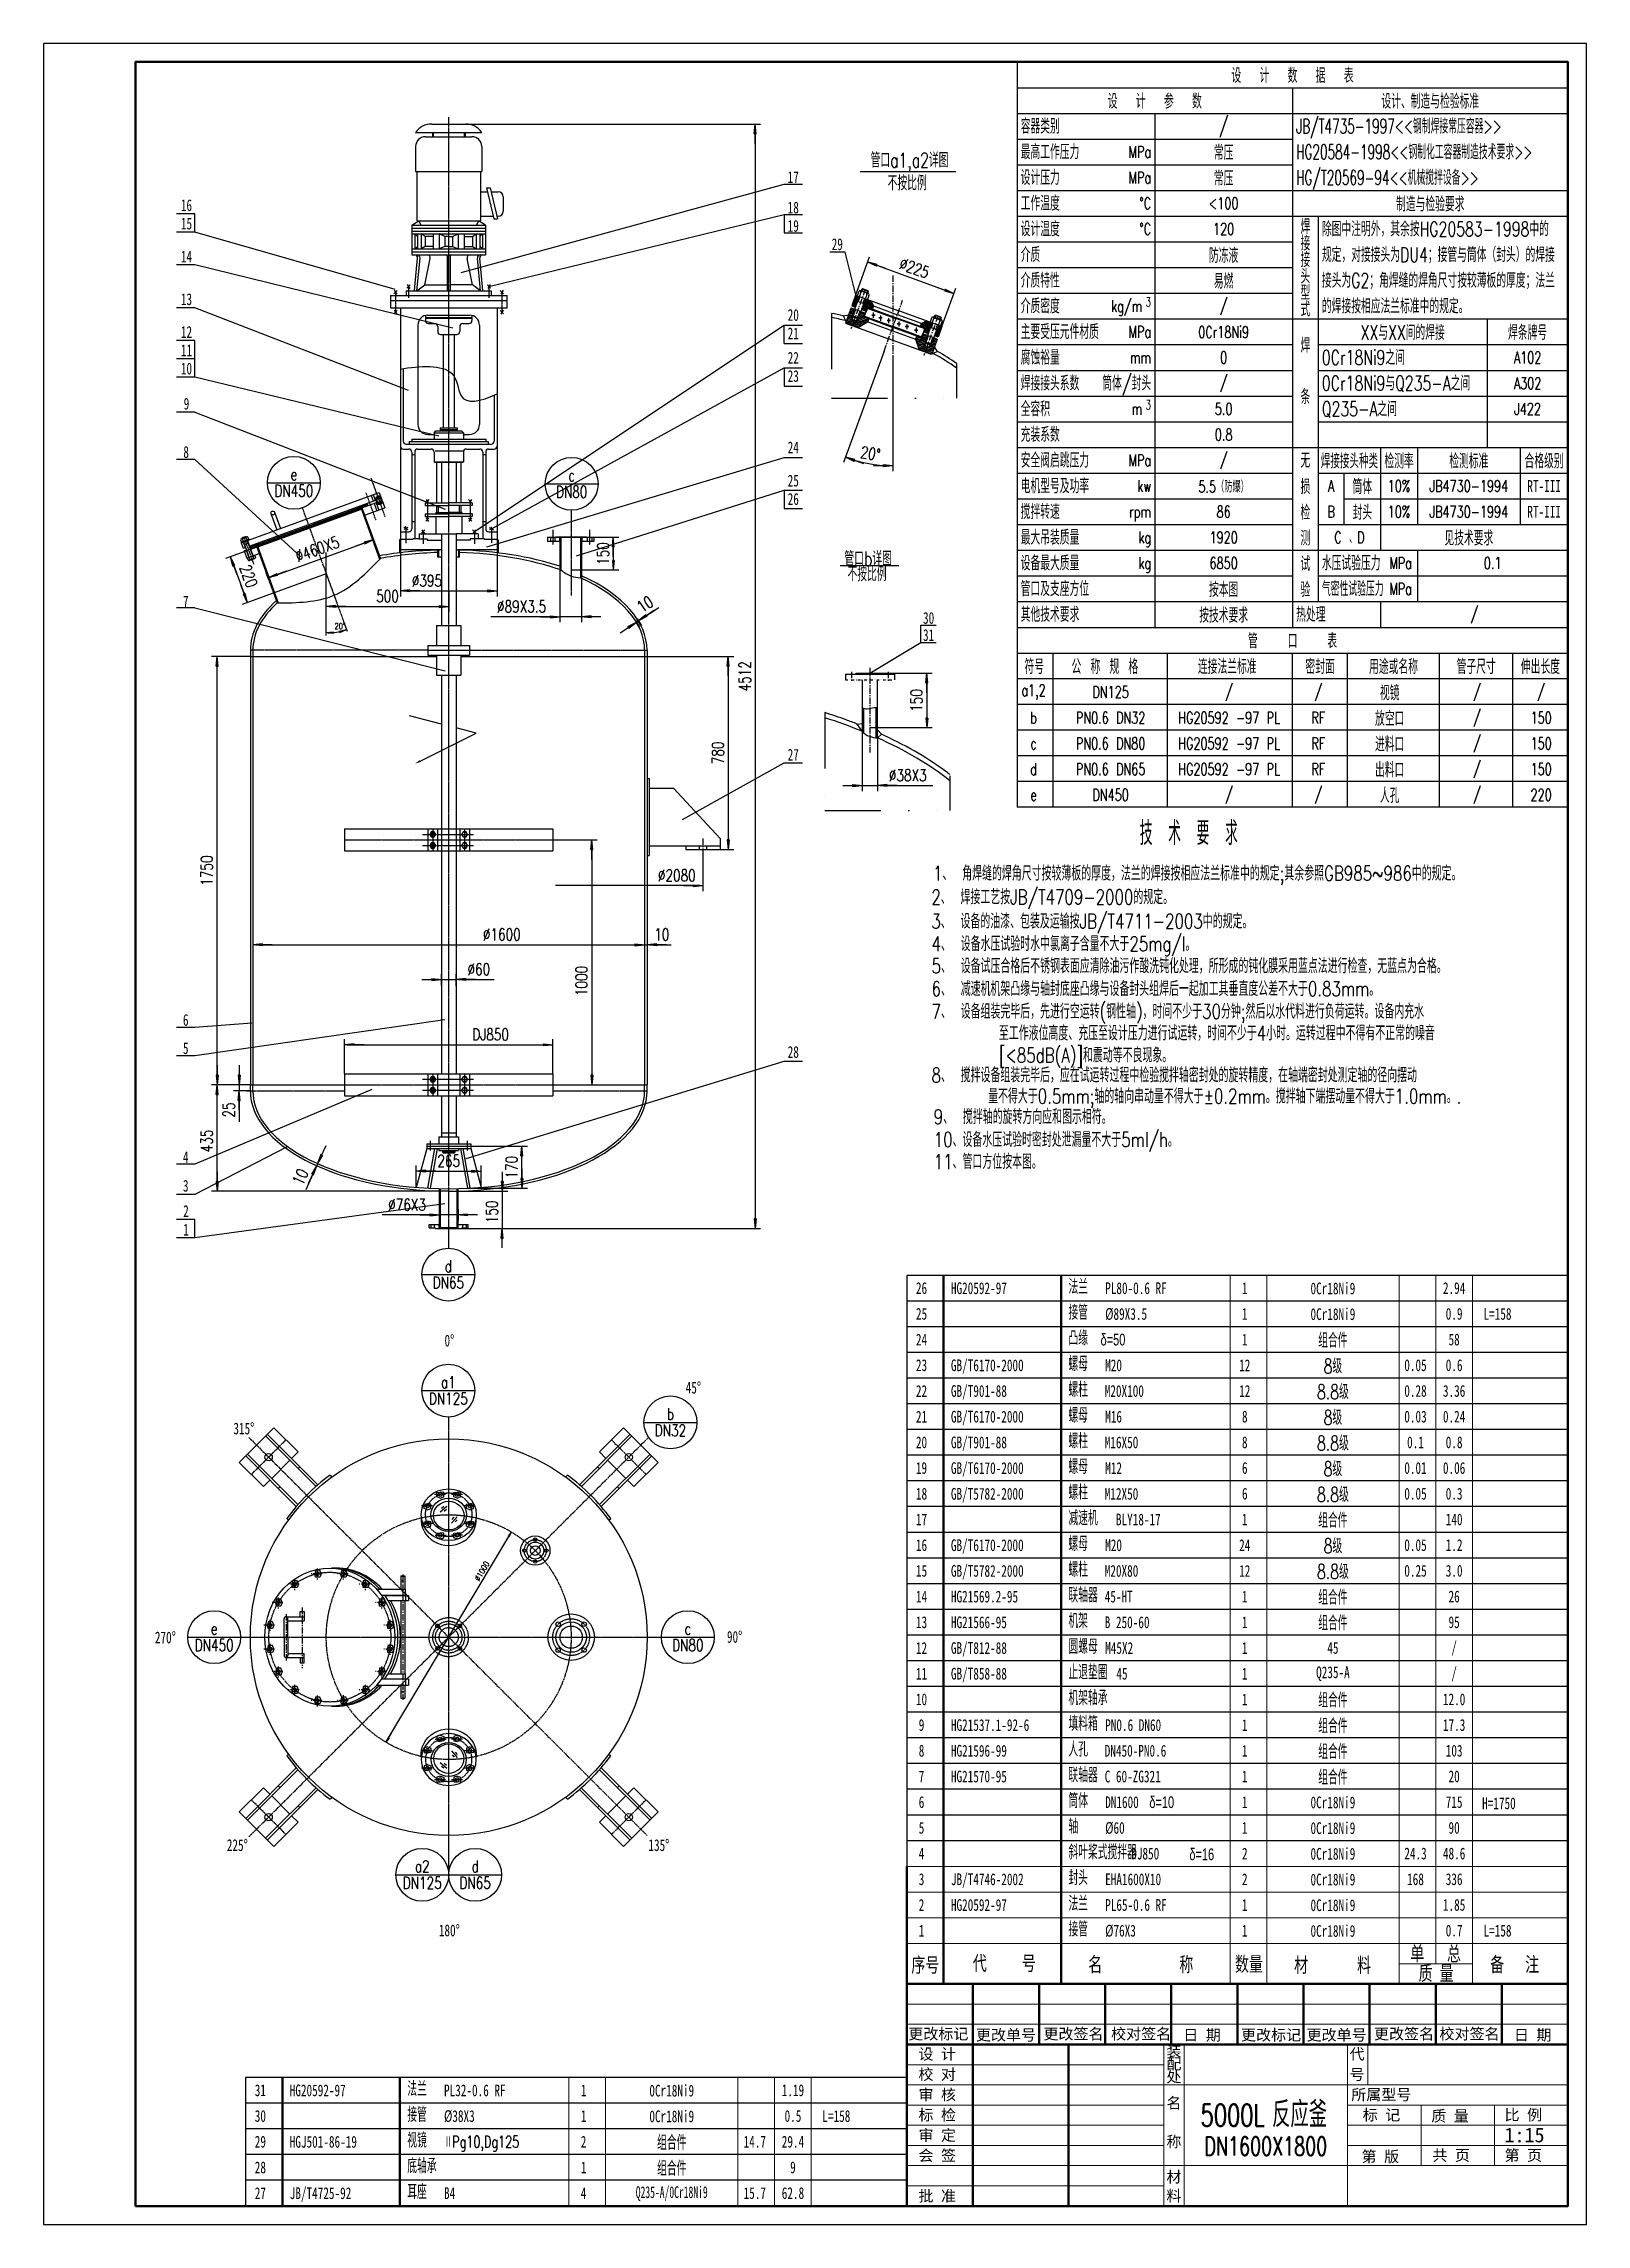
# Model space of a CAD drawing. Header units: millimetres. Extents: x 0 to 6300, y 0 to 8910.
import ezdxf
from ezdxf.enums import TextEntityAlignment as Align

# ---------------------------------------------------------------- set-up
doc = ezdxf.new("R2010")
doc.units = ezdxf.units.MM
doc.header["$LTSCALE"] = 0.2
for name, pattern in [('CENTER', [50.8, 31.75, -6.35, 6.35, -6.35]), ('DASHED', [19.05, 12.7, -6.35]), ('DIVIDE', [31.75, 12.7, -6.35, 0, -6.35, 0, -6.35])]:
    doc.linetypes.add(name, pattern=pattern)
for name, color, linetype in [('1', 2, 'Continuous'), ('2', 1, 'Continuous'), ('Layer1', 1, 'CENTER'), ('Layer2', 2, 'Continuous'), ('Layer3', 5, 'Continuous'), ('Layer4', 3, 'Continuous'), ('文字', 2, 'Continuous')]:
    doc.layers.add(name, color=color, linetype=linetype)
doc.layers.add('粗实线', color=1, linetype='Continuous', lineweight=50)
doc.layers.add('细实线', color=2, linetype='Continuous', lineweight=15)
doc.styles.add('DSHZ', font='romans.shx', dxfattribs={"width": 0.7, "height": 4, "bigfont": 'hz1.shx'})
doc.styles.add('HZ', font='txt.shx', dxfattribs={"width": 0.75, "bigfont": 'gbcbig.shx'})
doc.styles.add('hz1', font='txt.shx', dxfattribs={"bigfont": 'gbcbig.shx'})
doc.styles.add('工程图中汉字', font='SIMFANG.TTF', dxfattribs={"width": 0.7})
doc.styles.add('罗马字', font='greeks.shx', dxfattribs={"width": 0.7})
doc.dimstyles.get("Standard").update_dxf_attribs({"dimscale": 15, "dimtxt": 3.2, "dimasz": 0.7, "dimexe": 1.5, "dimexo": 0.05, "dimgap": 1.2, "dimtad": 1, "dimtoh": 1, "dimdec": 0, "dimtxsty": 'HZ', "dimblk1": 'JT', "dimblk2": 'JT', "dimsah": 1, "dimcen": 0, "dimclrd": 2, "dimclre": 2, "dimclrt": 2, "dimadec": 0, "dimazin": 0, "dimtfac": 1.6, "dimtdec": 0, "dimtmove": 0, "dimatfit": 0, "dimldrblk": 'JT', "dimfxl": 0, "dimarcsym": 0})
doc.dimstyles.new('STANDARD$0', dxfattribs={"dimscale": 15, "dimtxt": 3.2, "dimasz": 0.7, "dimexe": 1.5, "dimexo": 0.05, "dimgap": 1.2, "dimtad": 1, "dimtoh": 1, "dimdec": 0, "dimdsep": 46, "dimtxsty": 'HZ', "dimcen": 0, "dimclrd": 2, "dimclre": 2, "dimclrt": 2, "dimadec": 0, "dimazin": 0, "dimtfac": 1.6, "dimtdec": 0, "dimtmove": 0, "dimatfit": 0, "dimfxl": 0, "dimarcsym": 0})

msp = doc.modelspace()

# ---------------------------------------------------------------- texts
at = {"color": 2, "linetype": 'ByBlock', "attachment_point": 5, "style": 'HZ'}
for s, insert, char_height in [('20°', (1210.3, 6530.2), 24), ('∅2080', (2585.7, 5511.7), 48)]:
    msp.add_mtext(s, dxfattribs=dict(at, insert=insert, char_height=char_height))
at = {"layer": '1'}
for s, height, style, width, p in [('设  计  数  据  表', 60, 'hz1', 0.7, (5100, 8782.5)), ('设  计  参  数', 60, 'hz1', 0.7, (4537.5, 8677.5)), ('设计、制造与检验标准', 60, 'hz1', 0.7, (5662.5, 8677.5)), ('/', 60, 'hz1', 0.7, (4818.8, 8572.5)), ('常压', 60, 'hz1', 0.7, (4818.8, 8467.5)), ('常压', 60, 'hz1', 0.7, (4818.8, 8362.5)), ('制造与检验要求', 60, 'hz1', 0.7, (5662.5, 8257.5)), ('<100', 48, 'hz1', 0.7, (4818.8, 8257.5)), ('焊', 60, 'hz1', 0.7, (5152.5, 8165)), ('120', 48, 'hz1', 0.7, (4818.8, 8152.5)), ('接', 60, 'hz1', 0.7, (5152.5, 8097.5)), ('防冻液', 60, 'hz1', 0.7, (4818.8, 8047.5)), ('接', 60, 'hz1', 0.7, (5152.5, 8030)), ('易燃', 60, 'hz1', 0.7, (4818.8, 7942.5)), ('头', 60, 'hz1', 0.7, (5152.5, 7962.5)), ('/', 48, 'hz1', 0.7, (4818.8, 7837.5)), ('型', 60, 'hz1', 0.7, (5152.5, 7895)), ('式', 60, 'hz1', 0.7, (5152.5, 7827.5)), ('0Cr18Ni9', 48, 'hz1', 0.7, (4818.8, 7732.5)), ('XX与XX间的焊接', 60, 'hz1', 0.7, (5550, 7732.5)), ('焊条牌号', 60, 'hz1', 0.7, (6060, 7732.5)), ('焊', 60, 'hz1', 0.7, (5152.5, 7680)), ('0', 48, 'hz1', 0.7, (4818.8, 7627.5)), ('A102', 48, 'hz1', 0.7, (6060, 7627.5)), ('/', 48, 'hz1', 0.7, (4818.8, 7522.5)), ('条', 60, 'hz1', 0.7, (5152.5, 7470)), ('A302', 48, 'hz1', 0.7, (6060, 7522.5)), ('5.0', 48, 'hz1', 0.7, (4818.8, 7417.5)), ('J422', 48, 'hz1', 0.7, (6060, 7417.5)), ('0.8', 48, 'hz1', 0.7, (4818.8, 7312.5)), ('/', 48, 'hz1', 0.7, (4818.8, 7207.5)), ('无', 60, 'hz1', 0.7, (5152.5, 7207.5)), ('焊接接头种类', 60, 'hz1', 0.65, (5332.5, 7207.5)), ('检测率', 60, 'hz1', 0.7, (5535, 7207.5)), ('检测标准', 60, 'hz1', 0.7, (5820, 7207.5)), ('合格级别', 60, 'hz1', 0.7, (6127.5, 7207.5)), ('5.5（防爆）', 48, 'hz1', 0.7, (4818.8, 7102.5)), ('损', 60, 'hz1', 0.7, (5152.5, 7102.5)), ('筒体', 60, 'hz1', 0.7, (5385, 7102.5)), ('A', 48, 'hz1', 0.7, (5257.5, 7102.5)), ('10%', 48, 'hz1', 0.7, (5535, 7102.5)), ('JB4730-1994', 48, 'hz1', 0.7, (5820, 7102.5)), ('86', 48, 'hz1', 0.7, (4818.8, 6997.5)), ('检', 60, 'hz1', 0.7, (5152.5, 6997.5)), ('B', 48, 'hz1', 0.7, (5257.5, 6997.5)), ('封头', 60, 'hz1', 0.7, (5385, 6997.5)), ('10%', 48, 'hz1', 0.7, (5535, 6997.5)), ('JB4730-1994', 48, 'hz1', 0.7, (5820, 6997.5)), ('1920', 48, 'hz1', 0.7, (4818.8, 6892.5)), ('测', 60, 'hz1', 0.7, (5152.5, 6892.5)), ('C 、D', 48, 'hz1', 0.7, (5332.5, 6892.5)), ('见技术要求', 60, 'hz1', 0.7, (5820, 6892.5)), ('6850', 48, 'hz1', 0.7, (4818.8, 6787.5)), ('试', 60, 'hz1', 0.7, (5152.5, 6787.5)), ('0.1', 48, 'hz1', 0.7, (5917.5, 6787.5)), ('按本图', 60, 'hz1', 0.7, (4818.8, 6682.5)), ('验', 60, 'hz1', 0.7, (5152.5, 6682.5)), ('按技术要求', 60, 'hz1', 0.7, (4818.8, 6577.5)), ('/', 48, 'hz1', 0.7, (5842.5, 6577.5)), ('管   口   表', 60, 'hz1', 0.7, (5100, 6472.5)), ('符号', 60, 'hz1', 0.7, (4045.5, 6367.5)), ('公 称 规 格', 60, 'hz1', 0.7, (4333.7, 6367.5)), ('连接法兰标准', 60, 'hz1', 0.7, (4833.6, 6367.5)), ('密封面', 60, 'hz1', 0.7, (5212.5, 6367.5)), ('用途或名称', 60, 'hz1', 0.7, (5512.5, 6367.5)), ('管子尺寸', 60, 'hz1', 0.7, (5850, 6367.5)), ('伸出长度', 60, 'hz1', 0.7, (6112.5, 6367.5)), ('a1,2', 48, 'hz1', 0.7, (4042.6, 6260.6)), ('DN125', 48, 'hz1', 0.7, (4357.3, 6260.6)), ('/', 48, 'hz1', 0.7, (4841.2, 6260.6)), ('/', 48, 'hz1', 0.7, (5205.2, 6260.6)), ('视镜', 60, 'hz1', 0.7, (5496.8, 6260.6)), ('/', 48, 'hz1', 0.7, (5852.9, 6260.6)), ('/', 48, 'hz1', 0.7, (6115.4, 6260.6)), ('b', 48, 'hz1', 0.7, (4042.6, 6155.6)), ('PN0.6 DN32', 48, 'hz1', 0.7, (4357.3, 6155.6)), ('HG20592 -97 PL', 48, 'hz1', 0.7, (4841.2, 6155.6)), ('RF', 48, 'hz1', 0.7, (5205.2, 6155.6)), ('放空口', 60, 'hz1', 0.7, (5496.8, 6155.6)), ('/', 48, 'hz1', 0.7, (5852.9, 6155.6)), ('150', 48, 'hz1', 0.7, (6115.4, 6155.6)), ('PN0.6 DN80', 48, 'hz1', 0.7, (4357.3, 6050.6)), ('HG20592 -97 PL', 48, 'hz1', 0.7, (4841.2, 6050.6)), ('RF', 48, 'hz1', 0.7, (5205.2, 6050.6)), ('进料口', 60, 'hz1', 0.7, (5496.8, 6050.6)), ('/', 48, 'hz1', 0.7, (5852.9, 6050.6)), ('150', 48, 'hz1', 0.7, (6115.4, 6050.6)), ('c', 48, 'hz1', 0.7, (4042.6, 6050.6)), ('出料口', 60, 'hz1', 0.7, (5496.8, 5945.6)), ('/', 48, 'hz1', 0.7, (5852.9, 5945.6)), ('d', 48, 'hz1', 0.7, (4042.6, 5945.6)), ('PN0.6 DN65', 48, 'hz1', 0.7, (4357.3, 5945.6)), ('HG20592 -97 PL', 48, 'hz1', 0.7, (4841.2, 5945.6)), ('RF', 48, 'hz1', 0.7, (5205.2, 5945.6)), ('150', 48, 'hz1', 0.7, (6115.4, 5945.6)), ('e', 48, 'hz1', 0.7, (4042.6, 5840.6)), ('DN450', 48, 'hz1', 0.7, (4357.3, 5840.6)), ('/', 48, 'hz1', 0.7, (4841.2, 5840.6)), ('/', 48, 'hz1', 0.7, (5205.2, 5840.6)), ('人孔', 60, 'hz1', 0.7, (5496.8, 5840.6)), ('/', 48, 'hz1', 0.7, (5852.9, 5840.6)), ('220', 48, 'hz1', 0.7, (6115.4, 5840.6)), ('组合件', 60, 'DSHZ', 0.7, (5265, 3615)), ('8级', 60, 'DSHZ', 0.7, (5265, 3510)), ('8.8级', 60, 'DSHZ', 0.7, (5265, 3405)), ('8级', 60, 'DSHZ', 0.7, (5265, 3300)), ('8.8级', 60, 'DSHZ', 0.7, (5265, 3195)), ('8级', 60, 'DSHZ', 0.7, (5265, 3090)), ('8.8级', 60, 'DSHZ', 0.7, (5265, 2985)), ('组合件', 60, 'DSHZ', 0.7, (5265, 2880)), ('8级', 60, 'DSHZ', 0.7, (5265, 2775)), ('8.8级', 60, 'DSHZ', 0.7, (5265, 2670)), ('组合件', 60, 'DSHZ', 0.7, (5265, 2565)), ('组合件', 60, 'DSHZ', 0.7, (5265, 2460)), ('组合件', 60, 'DSHZ', 0.7, (5265, 2145)), ('组合件', 60, 'DSHZ', 0.7, (5265, 2040)), ('组合件', 60, 'DSHZ', 0.7, (5265, 1935)), ('组合件', 60, 'DSHZ', 0.7, (5265, 1830)), ('5000L', 90.1, 'HZ', 0.7, (4855.7, 446)), ('组合件', 60, 'DSHZ', 0.7, (2565, 337.5)), ('组合件', 60, 'DSHZ', 0.7, (2565, 232.5))]:
    msp.add_text(s, height=height, dxfattribs=dict(at, style=style, width=width)).set_placement(p, align=Align.MIDDLE)
at = {"layer": '1', "style": 'hz1'}
for s, width, p in [('容器类别', 0.7, (3990, 8572.5)), ('JB/T4735-1997<<钢制焊接常压容器>>', 0.6, (5115, 8572.5)), ('最高工作压力', 0.7, (3990, 8467.5)), ('HG20584-1998<<钢制化工容器制造技术要求>>', 0.6, (5115, 8467.5)), ('设计压力', 0.7, (3990, 8362.5)), ('HG/T20569-94<<机械搅拌设备>>', 0.6, (5115, 8362.5)), ('工作温度', 0.7, (3990, 8257.5)), ('设计温度', 0.7, (3990, 8152.5)), ('除图中注明外，其余按HG20583-1998中的', 0.7, (5220, 8152.5)), ('介质', 0.7, (3990, 8047.5)), ('规定，对接接头为DU4；接管与筒体（封头）的焊接', 0.7, (5220, 8047.5)), ('介质特性', 0.7, (3990, 7942.5)), ('接头为G2；角焊缝的焊角尺寸按较薄板的厚度；法兰', 0.7, (5220, 7942.5)), ('介质密度', 0.7, (3990, 7837.5)), ('的焊接按相应法兰标准中的规定。', 0.7, (5220, 7837.5)), ('主要受压元件材质', 0.7, (3990, 7732.5)), ('腐蚀裕量', 0.7, (3990, 7627.5)), ('0Cr18Ni9之间', 0.7, (5220, 7627.5)), ('焊接接头系数', 0.7, (3990, 7522.5)), ('0Cr18Ni9与Q235-A之间', 0.7, (5220, 7522.5)), ('全容积', 0.7, (3990, 7417.5)), ('Q235-A之间', 0.7, (5220, 7417.5)), ('充装系数', 0.7, (3990, 7312.5)), ('安全阀启跳压力', 0.7, (3990, 7207.5)), ('电机型号及功率', 0.7, (3990, 7102.5)), ('搅拌转速', 0.7, (3990, 6997.5)), ('最大吊装质量', 0.7, (3990, 6892.5)), ('设备最大质量', 0.7, (3990, 6787.5)), ('水压试验压力', 0.7, (5220, 6787.5)), ('管口及支座方位', 0.7, (3990, 6682.5)), ('气密性试验压力', 0.6, (5220, 6682.5)), ('其他技术要求', 0.7, (3990, 6577.5)), ('热处理', 0.7, (5115, 6577.5))]:
    msp.add_text(s, height=60, dxfattribs=dict(at, width=width)).set_placement(p, align=Align.MIDDLE_LEFT)
at = {"layer": '1', "lineweight": -2, "style": 'hz1', "width": 0.7}
for s, p in [('管口a1,a2详图', (3535.9, 8428)), ('不按比例', (3526.5, 8343.5)), ('管口b详图', (3367, 6808.6)), ('不按比例', (3362.5, 6746.6))]:
    msp.add_text(s, height=60, dxfattribs=at).set_placement(p, align=Align.MIDDLE)
at = {"layer": '1', "style": 'hz1', "width": 0.7}
for s, height, p in [('MPa', 48, (4522.5, 8467.5)), ('MPa', 48, (4522.5, 8362.5)), ('%%DC', 48, (4522.5, 8257.5)), ('%%DC', 48, (4522.5, 8152.5)), ('kg/m', 48, (4486.4, 7837.5)), ('3', 37.5, (4522.5, 7854.1)), ('MPa', 48, (4522.5, 7732.5)), ('mm', 48, (4522.5, 7627.5)), ('筒体/封头', 60, (4522.5, 7522.5)), ('m', 48, (4486.4, 7417.5)), ('3', 37.5, (4522.5, 7434.1)), ('MPa', 48, (4522.5, 7207.5)), ('kw', 48, (4522.5, 7102.5)), ('rpm', 48, (4522.5, 6997.5)), ('kg', 48, (4522.5, 6892.5)), ('kg', 48, (4522.5, 6787.5)), ('MPa', 48, (5587.5, 6787.5)), ('MPa', 48, (5587.5, 6682.5))]:
    msp.add_text(s, height=height, dxfattribs=at).set_placement(p, align=Align.MIDDLE_RIGHT)
at = {"layer": '1'}
for s, width, p in [('17', 0.7, (3061.2, 8364.4)), ('16', 0.7, (583.3, 8249.4)), ('15', 0.7, (583.3, 8174.4)), ('18', 0.7, (3061.2, 8239.9)), ('19', 0.7, (3061.2, 8164.9)), ('14', 0.7, (583.3, 8040)), ('13', 0.7, (583.3, 7865.4)), ('12', 0.7, (583.3, 7731.9)), ('20', 0.7, (3061.2, 7801)), ('11', 0.7, (583.3, 7656.9)), ('21', 0.7, (3061.2, 7726)), ('10', 0.7, (583.3, 7581.9)), ('22', 0.7, (3061.2, 7626.5)), ('23', 0.7, (3061.2, 7551.5)), ('9', 0.7, (583.3, 7438.4)), ('8', 0.7, (581.8, 7240.9)), ('24', 0.7, (3061.2, 7260.2)), ('25', 0.7, (3061.2, 7124.1)), ('26', 0.7, (3061.2, 7049.1)), ('RT-III', 0.7, (6127.5, 7102.5)), ('RT-III', 0.7, (6127.5, 6997.5)), ('7', 0.7, (580.3, 6630.2)), ('27', 0.7, (3061.2, 6004.6)), ('6', 0.7, (580.3, 4920.7)), ('5', 0.7, (580.3, 4805.3)), ('28', 0.7, (3061.2, 4789.7)), ('4', 0.7, (580.3, 4360.4)), ('3', 0.7, (580.3, 4243.3)), ('2', 0.7, (581.4, 4140.5)), ('1', 0.7, (581.4, 4064.1)), ('26', 0.7, (3585, 3825)), ('1', 0.7, (4905, 3825)), ('0Cr18Ni9', 0.7, (5265, 3825)), ('2.94', 0.7, (5760, 3825)), ('25', 0.7, (3585, 3720)), ('1', 0.7, (4905, 3720)), ('0Cr18Ni9', 0.7, (5265, 3720)), ('0.9', 0.7, (5760, 3720)), ('0%%d', 0.7, (1657, 3611.8)), ('24', 0.7, (3585, 3615)), ('1', 0.7, (4905, 3615)), ('58', 0.7, (5760, 3615)), ('23', 0.7, (3585, 3510)), ('12', 0.7, (4905, 3510)), ('0.05', 0.7, (5602.2, 3510)), ('0.6', 0.7, (5760, 3510)), ('45%%d', 0.7, (2653.3, 3419.4)), ('22', 0.7, (3585, 3405)), ('12', 0.7, (4905, 3405)), ('0.28', 0.7, (5602.2, 3405)), ('3.36', 0.7, (5760, 3405)), ('21', 0.7, (3585, 3300)), ('8', 0.7, (4905, 3300)), ('0.03', 0.7, (5602.2, 3300)), ('0.24', 0.7, (5760, 3300)), ('315%%d', 0.7, (817.7, 3252.5)), ('20', 0.7, (3585, 3195)), ('8', 0.7, (4905, 3195)), ('0.1', 0.7, (5602.2, 3195)), ('0.8', 0.7, (5760, 3195)), ('19', 0.7, (3585, 3090)), ('6', 0.7, (4905, 3090)), ('0.01', 0.7, (5602.2, 3090)), ('0.06', 0.7, (5760, 3090)), ('18', 0.7, (3585, 2985)), ('6', 0.7, (4905, 2985)), ('0.05', 0.7, (5602.2, 2985)), ('0.3', 0.7, (5760, 2985)), ('17', 0.7, (3585, 2880)), ('1', 0.7, (4905, 2880)), ('140', 0.7, (5760, 2880)), ('16', 0.7, (3585, 2775)), ('24', 0.7, (4905, 2775)), ('0.05', 0.7, (5602.2, 2775)), ('1.2', 0.7, (5760, 2775)), ('15', 0.7, (3585, 2670)), ('12', 0.7, (4905, 2670)), ('0.25', 0.7, (5602.2, 2670)), ('3.0', 0.7, (5760, 2670)), ('14', 0.7, (3585, 2565)), ('1', 0.7, (4905, 2565)), ('26', 0.7, (5760, 2565)), ('270%%d', 0.7, (497, 2398.6)), ('90%%d', 0.7, (2821.7, 2401.1)), ('13', 0.7, (3585, 2460)), ('1', 0.7, (4905, 2460)), ('95', 0.7, (5760, 2460)), ('12', 0.7, (3585, 2355)), ('1', 0.7, (4905, 2355)), ('45', 0.7, (5265, 2355)), ('/', 0.7, (5760, 2355)), ('11', 0.7, (3585, 2250)), ('1', 0.7, (4905, 2250)), ('Q235-A', 0.7, (5265, 2250)), ('/', 0.7, (5760, 2250)), ('10', 0.7, (3585, 2145)), ('1', 0.7, (4905, 2145)), ('12.0', 0.7, (5760, 2145)), ('9', 0.7, (3585, 2040)), ('1', 0.7, (4905, 2040)), ('17.3', 0.7, (5760, 2040)), ('8', 0.7, (3585, 1935)), ('1', 0.7, (4905, 1935)), ('103', 0.7, (5760, 1935)), ('7', 0.7, (3585, 1830)), ('1', 0.7, (4905, 1830)), ('20', 0.7, (5760, 1830)), ('6', 0.7, (3585, 1725)), ('1', 0.7, (4905, 1725)), ('0Cr18Ni9', 0.7, (5265, 1725)), ('715', 0.7, (5760, 1725)), ('5', 0.7, (3585, 1620)), ('1', 0.7, (4905, 1620)), ('0Cr18Ni9', 0.7, (5265, 1620)), ('90', 0.7, (5760, 1620)), ('225%%d', 0.7, (790.8, 1550.1)), ('135%%d', 0.7, (2512.5, 1550.1)), ('4', 0.7, (3585, 1515)), ('2', 0.7, (4905, 1515)), ('0Cr18Ni9', 0.7, (5265, 1515)), ('24.3', 0.7, (5602.2, 1515)), ('48.6', 0.7, (5760, 1515)), ('3', 0.7, (3585, 1410)), ('2', 0.7, (4905, 1410)), ('0Cr18Ni9', 0.7, (5265, 1410)), ('168', 0.7, (5602.2, 1410)), ('336', 0.7, (5760, 1410)), ('2', 0.7, (3585, 1305)), ('1', 0.7, (4905, 1305)), ('0Cr18Ni9', 0.7, (5265, 1305)), ('1.85', 0.7, (5760, 1305)), ('180%%d', 0.7, (1656.7, 1201.7)), ('1', 0.7, (3585, 1200)), ('1', 0.7, (4905, 1200)), ('0Cr18Ni9', 0.7, (5265, 1200)), ('0.7', 0.7, (5760, 1200)), ('31', 0.7, (885, 547.5)), ('1', 0.7, (2205, 547.5)), ('0Cr18Ni9', 0.7, (2565, 547.5)), ('1.19', 0.7, (3060, 547.5)), ('30', 0.7, (885, 442.5)), ('1', 0.7, (2205, 442.5)), ('0Cr18Ni9', 0.7, (2565, 442.5)), ('0.5', 0.7, (3060, 442.5)), ('29', 0.7, (885, 337.5)), ('2', 0.7, (2205, 337.5)), ('14.7', 0.7, (2904.1, 337.5)), ('29.4', 0.7, (3060, 337.5)), ('28', 0.7, (885, 232.5)), ('1', 0.7, (2205, 232.5)), ('9', 0.7, (3060, 232.5)), ('27', 0.7, (885, 127.5)), ('4', 0.7, (2205, 127.5)), ('Q235-A/0Cr18Ni9', 0.6, (2565, 127.5)), ('15.7', 0.7, (2904.1, 127.5)), ('62.8', 0.7, (3060, 127.5))]:
    msp.add_text(s, height=48, dxfattribs=dict(at, width=width)).set_placement(p, align=Align.MIDDLE)
at = {"layer": '1', "lineweight": -2, "width": 0.7}
for s, p in [('29', (3241, 8066.2)), ('30', (3613.9, 6539.6)), ('31', (3613.9, 6469.5))]:
    msp.add_text(s, height=48, dxfattribs=at).set_placement(p, align=Align.CENTER)
at = {"layer": '1'}
for s, height, style, width, p in [('技 术 要 求', 96, 'HZ', 0.75, (4476.5, 5635.9)), ('1、 角焊缝的焊角尺寸按较薄板的厚度，法兰的焊接按相应法兰标准中的规定;其余参照GB985~986中的规定。', 60, 'HZ', 0.75, (3632.1, 5490.1)), ('2、 焊接工艺按JB/T4709-2000的规定。', 60, 'HZ', 0.75, (3625.1, 5393.3)), ('3、 设备的油漆、包装及运输按JB/T4711-2003中的规定。', 60, 'HZ', 0.75, (3625.1, 5294.2)), ('4、 设备水压试验时水中氯离子含量不大于25mg/l。', 60, 'HZ', 0.75, (3626, 5202.2)), ('5、 设备试压合格后不锈钢表面应清除油污作酸洗钝化处理，所形成的钝化膜采用蓝点法进行检查，无蓝点为合格。', 60, 'HZ', 0.75, (3626, 5111.7)), ('6、 减速机机架凸缘与轴封底座凸缘与设备封头组焊后一起加工其垂直度公差不大于0.83mm。', 60, 'HZ', 0.75, (3626, 5018.5)), ('7、 设备组装完毕后，先进行空运转(钢性轴)，时间不少于30分钟;然后以水代料进行负荷运转。设备内充水', 60, 'HZ', 0.75, (3626, 4926.1)), ('        至工作液位高度、充压至设计压力进行试运转，时间不少于4小时。运转过程中不得有不正常的噪音', 60, 'HZ', 0.75, (3552.2, 4837.1)), ('        [<85dB(A)]和震动等不良现象。', 60, 'HZ', 0.75, (3552.2, 4747)), ('8、 搅拌设备组装完毕后，应在试运转过程中检验搅拌轴密封处的旋转精度，在轴端密封处测定轴的径向摆动', 60, 'HZ', 0.75, (3626, 4665.8)), ('      量不得大于0.5mm;轴的轴向串动量不得大于%%p0.2mm。搅拌轴下端摆动量不得大于1.0mm。.', 60, 'HZ', 0.75, (3595.6, 4579.6)), ('9、 搅拌轴的旋转方向应和图示相符。', 60, 'HZ', 0.75, (3634.8, 4495.4)), ('10、设备水压试验时密封处泄漏量不大于5ml/h。', 60, 'HZ', 0.75, (3634.8, 4402)), ('11、管口方位按本图。', 60, 'HZ', 0.75, (3634.8, 4312)), ('法兰', 60, 'DSHZ', 0.7, (4185, 3801)), ('接管', 60, 'DSHZ', 0.7, (4185, 3696)), ('凸缘', 60, 'DSHZ', 0.7, (4185, 3591)), ('d=50', 48, '罗马字', 0.7, (4316.1, 3591)), ('螺母', 60, 'DSHZ', 0.7, (4185, 3486)), ('螺柱', 60, 'DSHZ', 0.7, (4185, 3381)), ('螺母', 60, 'DSHZ', 0.7, (4185, 3276)), ('螺柱', 60, 'DSHZ', 0.7, (4185, 3171)), ('螺母', 60, 'DSHZ', 0.7, (4185, 3066)), ('螺柱', 60, 'DSHZ', 0.7, (4185, 2961)), ('减速机', 60, 'DSHZ', 0.7, (4185, 2856)), ('螺母', 60, 'DSHZ', 0.7, (4185, 2751)), ('螺柱', 60, 'DSHZ', 0.7, (4185, 2646)), ('联轴器', 60, 'DSHZ', 0.7, (4185, 2541)), ('机架', 60, 'DSHZ', 0.7, (4185, 2436)), ('圆螺母', 60, 'DSHZ', 0.7, (4185, 2331)), ('止退垫圈', 60, 'DSHZ', 0.7, (4185, 2226)), ('机架轴承', 60, 'DSHZ', 0.7, (4185, 2121)), ('填料箱', 60, 'DSHZ', 0.7, (4185, 2016)), ('人孔', 60, 'DSHZ', 0.7, (4185, 1911)), ('联轴器', 60, 'DSHZ', 0.7, (4185, 1806)), ('筒体', 60, 'DSHZ', 0.7, (4185, 1701)), (' d=10', 48, '罗马字', 0.7, (4502.8, 1701)), ('轴', 60, 'DSHZ', 0.7, (4185, 1596)), ('斜叶桨式搅拌器', 60, 'DSHZ', 0.7, (4185, 1491)), ('d=16', 48, '罗马字', 0.7, (4678.8, 1488)), ('封头', 60, 'DSHZ', 0.7, (4185, 1386)), ('法兰', 60, 'DSHZ', 0.7, (4185, 1281)), ('接管', 60, 'DSHZ', 0.7, (4185, 1176)), ('法兰', 60, 'DSHZ', 0.7, (1485, 523.5)), ('接管', 60, 'DSHZ', 0.7, (1485, 418.5)), ('视镜', 60, 'DSHZ', 0.7, (1485, 313.5)), ('ⅡPg10,Dg125', 48, 'HZ', 0.7, (1635, 313.5)), ('底轴承', 60, 'DSHZ', 0.7, (1485, 208.5)), ('耳座', 60, 'DSHZ', 0.7, (1485, 103.5))]:
    msp.add_text(s, height=height, dxfattribs=dict(at, style=style, width=width)).set_placement(p)
at = {"layer": '1', "width": 0.7}
for s, p in [('HG20592-97', (3705, 3801)), ('PL80-0.6 RF', (4335, 3801)), ('%%C89X3.5', (4335, 3696)), ('L=158', (5880, 3696)), ('GB/T6170-2000', (3705, 3486)), ('M20', (4335, 3486)), ('GB/T901-88', (3705, 3381)), ('M20X100', (4333.2, 3381)), ('GB/T6170-2000', (3705, 3276)), ('M16', (4335, 3276)), ('GB/T901-88', (3705, 3171)), ('M16X50', (4333.2, 3171)), ('GB/T6170-2000', (3705, 3066)), ('M12', (4335, 3066)), ('GB/T5782-2000', (3705, 2961)), ('M12X50', (4333.2, 2961)), ('  BLY18-17', (4333.2, 2856)), ('GB/T6170-2000', (3705, 2751)), ('M20', (4335, 2751)), ('GB/T5782-2000', (3705, 2646)), ('M20X80', (4333.2, 2646)), ('HG21569.2-95', (3705, 2541)), ('45-HT', (4333.2, 2541)), ('HG21566-95', (3705, 2436)), ('B 250-60', (4333.2, 2436)), ('GB/T812-88', (3705, 2331)), ('M45X2', (4335, 2331)), ('GB/T858-88', (3705, 2226)), ('  45', (4335, 2226)), ('HG21537.1-92-6', (3705, 2016)), ('PN0.6 DN60', (4335, 2016)), ('HG21596-99', (3705, 1911)), ('DN450-PN0.6', (4333.2, 1911)), ('HG21570-95', (3705, 1806)), ('C 60-ZG321', (4333.2, 1806)), ('DN1600 ', (4335, 1701)), ('H=1750', (5874.4, 1696.4)), ('%%c60', (4335, 1596)), ('     DJ850 ', (4327.2, 1491)), ('JB/T4746-2002', (3705, 1386)), ('EHA1600X10', (4335, 1386)), ('HG20592-97', (3705, 1281)), ('PL65-0.6 RF', (4335, 1281)), ('%%C76X3', (4335, 1176)), ('L=158', (5880, 1176)), ('HG20592-97', (1005, 523.5)), ('PL32-0.6 RF', (1635, 523.5)), ('%%C38X3', (1635, 418.5)), ('L=158', (3180, 418.5)), ('HGJ501-86-19', (1005, 313.5)), ('JB/T4725-92', (1005, 103.5)), ('B4', (1635, 103.5))]:
    msp.add_text(s, height=48, dxfattribs=at).set_placement(p)
at = {"layer": '1', "linetype": 'Continuous', "style": 'DSHZ'}
for s, height, width, p in [('反应釜', 105, 0.75, (5128.8, 455.1)), ('DN1600X1800', 75, 0.7, (4990.7, 319.6))]:
    msp.add_text(s, height=height, dxfattribs=dict(at, width=width)).set_placement(p, align=Align.MIDDLE)
at = {"layer": 'Layer3', "color": 2, "style": 'HZ', "width": 0.75}
for s, p in [('e', (1021.8, 7150.1)), ('c', (2156.3, 7145.9)), ('DN450', (1021.8, 7082.9)), ('DN80', (2156.3, 7078.7)), ('d', (1652.7, 3914.9)), ('DN65', (1652.7, 3847.7)), ('DN125', (1652.7, 3373.7)), ('a1', (1652.7, 3440.9)), ('b', (2559.6, 3311.1)), ('DN32', (2559.6, 3243.8)), ('e', (696.5, 2433.8)), ('c', (2630.7, 2433.8)), ('DN450', (696.5, 2366.6)), ('DN80', (2630.7, 2366.6)), ('a2', (1546.2, 1462.7)), ('d', (1762.2, 1462.7)), ('DN125', (1546.2, 1395.4)), ('DN65', (1762.2, 1395.4))]:
    msp.add_text(s, height=48, dxfattribs=at).set_placement(p, align=Align.MIDDLE)
at = {"layer": '文字', "style": '工程图中汉字', "width": 0.7}
for s, p in [('序号', (3543.4, 1030.3)), ('代     号 ', (3794.3, 1037)), ('名           称', (4266, 1032.3)), ('数量', (4864.7, 1033.8)), ('材       料', (5106.4, 1030)), ('单', (5580.8, 1076.7)), ('总', (5730.6, 1075.9)), ('备   注', (5906.9, 1032.7)), ('质 量', (5614.7, 996.6))]:
    msp.add_text(s, height=60, dxfattribs=at).set_placement(p)
at = {"layer": '文字', "style": '工程图中汉字'}
for s, height, p in [('更改标记', 45, (3530.9, 756)), ('更改单号', 45, (3807.2, 751.5)), ('更改签名', 45, (4082.8, 756)), ('校对签名', 45, (4359.1, 756)), ('日 期 ', 45, (4654.1, 751.5)), ('更改标记', 45, (4889.8, 751.5)), ('更改单号', 45, (5157.2, 751.5)), ('更改签名', 45, (5432.8, 756)), ('校对签名', 45, (5700.2, 756)), ('日 期 ', 45, (6004.1, 751.5)), ('设 计', 45, (3572.5, 673.4)), ('装', 45, (4585, 687.2)), ('代', 45, (5332.8, 673.4)), ('校 对', 45, (3572.5, 590.5)), ('处', 45, (4585, 580.5)), ('配', 45, (4585, 633.8)), ('号', 45, (5332.8, 590.5)), ('审 核', 45, (3572.5, 507.7)), ('所属型号', 45, (5339.8, 507.7)), ('标 检 ', 45, (3572.5, 424.9)), ('名', 45, (4585, 473.5)), ('标 记', 45, (5386.6, 424.8)), ('质 量', 45, (5666.6, 420.4)), ('比 例', 45, (5965.8, 425.1)), ('审 定', 45, (3572.5, 342)), ('称', 45, (4585, 315.5)), ('1:15', 60, (5965.8, 335.3)), ('会 签', 45, (3572.5, 259.2)), ('第 版', 45, (5381.9, 254.9)), ('共 页', 45, (5671.2, 259.7)), ('第 页', 45, (5965.8, 259.7)), ('材', 45, (4585, 171.7)), ('批 准', 45, (3572.5, 93.6)), ('料', 45, (4585, 94.2))]:
    msp.add_text(s, height=height, dxfattribs=at).set_placement(p)

# ---------------------------------------------------------------- blocks, each defined once
blk = doc.blocks.new('JT')
at = {"layer": '1'}
for p, q in [((-7.55, 0), (0, 0)), ((-3.75, 0.38), (0, 0)), ((-3.75, 0.38), (-3.75, -0.37)), ((-3.75, -0.37), (0, 0))]:
    blk.add_line(p, q, dxfattribs=at)
blk = doc.blocks.new('*D4')
at = {"layer": 'Defpoints', "color": 0}
for p in [(2079.2, 4819.9), (1229.2, 4701.3), (2079.2, 4701.3)]:
    blk.add_point(p, dxfattribs=at)
at = {"layer": 'Layer3', "color": 2, "lineweight": -2}
for p, q in [((1229.2, 4702.1), (1229.2, 4842.4)), ((1239.7, 4819.9), (2068.7, 4819.9)), ((2079.2, 4702.1), (2079.2, 4842.4))]:
    blk.add_line(p, q, dxfattribs=at)
at = {"layer": 'Layer3', "color": 2, "lineweight": -2, "xscale": 10.5, "yscale": 10.5, "zscale": 10.5, "rotation": 180}
blk.add_blockref('JT', (1229.2, 4819.9), dxfattribs=at)
at = {"layer": 'Layer3', "color": 2, "lineweight": -2, "xscale": 10.5, "yscale": 10.5, "zscale": 10.5}
blk.add_blockref('JT', (2079.2, 4819.9), dxfattribs=at)
at = {"layer": 'Layer3', "color": 2, "insert": (1825.3, 4861.9), "char_height": 48, "attachment_point": 5, "style": 'HZ'}
blk.add_mtext('DJ850', dxfattribs=at)
blk = doc.blocks.new('*D5')
at = {"layer": 'Defpoints', "color": 0}
for p in [(708.2, 6406.3), (844.2, 6406.3), (844.2, 4656.3)]:
    blk.add_point(p, dxfattribs=at)
at = {"layer": 'Layer3', "color": 2, "lineweight": -2}
for p, q in [((843.4, 6406.3), (685.7, 6406.3)), ((708.2, 4666.8), (708.2, 6395.8)), ((843.4, 4656.3), (685.7, 4656.3))]:
    blk.add_line(p, q, dxfattribs=at)
at = {"layer": 'Layer3', "color": 2, "lineweight": -2, "xscale": 10.5, "yscale": 10.5, "zscale": 10.5}
for p, rotation in [((708.2, 6406.3), 90), ((708.2, 4656.3), 270)]:
    blk.add_blockref('JT', p, dxfattribs=dict(at, rotation=rotation))
at = {"layer": 'Layer3', "color": 2, "insert": (666.2, 5531.3), "char_height": 48, "attachment_point": 5, "rotation": 90, "style": 'HZ'}
blk.add_mtext('1750', dxfattribs=at)
blk = doc.blocks.new('*D6')
at = {"layer": 'Defpoints', "color": 0}
for p in [(2079.2, 5656.3), (2079.2, 4656.3), (2238.2, 4656.3)]:
    blk.add_point(p, dxfattribs=at)
at = {"layer": 'Layer3', "color": 2, "lineweight": -2}
for p, q in [((2079.9, 5656.3), (2260.7, 5656.3)), ((2238.2, 5645.8), (2238.2, 4666.8)), ((2079.9, 4656.3), (2260.7, 4656.3))]:
    blk.add_line(p, q, dxfattribs=at)
at = {"layer": 'Layer3', "color": 2, "lineweight": -2, "xscale": 10.5, "yscale": 10.5, "zscale": 10.5}
for p, rotation in [((2238.2, 5656.3), 90), ((2238.2, 4656.3), 270)]:
    blk.add_blockref('JT', p, dxfattribs=dict(at, rotation=rotation))
at = {"layer": 'Layer3', "color": 2, "insert": (2196.2, 5080.1), "char_height": 48, "attachment_point": 5, "rotation": 90, "style": 'HZ'}
blk.add_mtext('1000', dxfattribs=at)
blk = doc.blocks.new('*D7')
at = {"layer": 'Defpoints', "color": 0}
for p in [(1654.2, 8581.3), (1654.2, 4069.3), (2905.5, 4069.3)]:
    blk.add_point(p, dxfattribs=at)
at = {"layer": 'Layer3', "color": 2, "lineweight": -2}
for p, q in [((1654.9, 8581.3), (2928, 8581.3)), ((2905.5, 8570.8), (2905.5, 4079.8)), ((1654.9, 4069.3), (2928, 4069.3))]:
    blk.add_line(p, q, dxfattribs=at)
at = {"layer": 'Layer3', "color": 2, "lineweight": -2, "xscale": 10.5, "yscale": 10.5, "zscale": 10.5}
for p, rotation in [((2905.5, 8581.3), 90), ((2905.5, 4069.3), 270)]:
    blk.add_blockref('JT', p, dxfattribs=dict(at, rotation=rotation))
at = {"layer": 'Layer3', "color": 2, "insert": (2863.5, 6325.3), "char_height": 48, "attachment_point": 5, "rotation": 90, "style": 'HZ'}
blk.add_mtext('4512', dxfattribs=at)
blk = doc.blocks.new('*D8')
at = {"layer": 'Defpoints', "color": 0}
for p in [(1910.5, 2828.6), (1397.8, 1970.1)]:
    blk.add_point(p, dxfattribs=at)
at = {"layer": 'Layer3', "color": 2, "lineweight": -2}
blk.add_line((1400.7, 1974.9), (1907.6, 2823.8), dxfattribs=at)
at = {"layer": 'Layer3', "color": 2, "lineweight": -2, "xscale": 5.6, "yscale": 5.6, "zscale": 5.6}
for p, rotation in [((1910.5, 2828.6), 59.15950871076512), ((1397.8, 1970.1), 239.1595087107651)]:
    blk.add_blockref('JT', p, dxfattribs=dict(at, rotation=rotation))
at = {"layer": 'Layer3', "color": 2, "insert": (1790, 2669), "char_height": 24, "attachment_point": 5, "rotation": 59.15951, "style": 'HZ'}
blk.add_mtext('∅1000', dxfattribs=at)
blk = doc.blocks.new('*D9')
at = {"layer": 'Defpoints', "color": 0}
for p in [(798.2, 4656.3), (844.2, 4656.3), (844.2, 4631.3)]:
    blk.add_point(p, dxfattribs=at)
at = {"layer": 'Layer3', "color": 2, "lineweight": -2}
for p, q in [((843.4, 4656.3), (775.7, 4656.3)), ((798.2, 4666.8), (798.2, 4677.3)), ((798.2, 4656.3), (798.2, 4631.3)), ((843.4, 4631.3), (775.7, 4631.3)), ((798.2, 4620.8), (798.2, 4505.3))]:
    blk.add_line(p, q, dxfattribs=at)
at = {"layer": 'Layer3', "color": 2, "lineweight": -2, "xscale": 10.5, "yscale": 10.5, "zscale": 10.5}
for p, rotation in [((798.2, 4656.3), 270), ((798.2, 4631.3), 90)]:
    blk.add_blockref('JT', p, dxfattribs=dict(at, rotation=rotation))
at = {"layer": 'Layer3', "color": 2, "insert": (756.2, 4553.3), "char_height": 48, "attachment_point": 5, "rotation": 90, "style": 'HZ'}
blk.add_mtext('25', dxfattribs=at)
blk = doc.blocks.new('*D10')
at = {"layer": 'Defpoints', "color": 0}
for p in [(708.2, 4656.3), (844.2, 4656.3), (1654.2, 4221.3)]:
    blk.add_point(p, dxfattribs=at)
at = {"layer": 'Layer3', "color": 2, "lineweight": -2}
for p, q in [((843.4, 4656.3), (685.7, 4656.3)), ((708.2, 4231.8), (708.2, 4645.8)), ((1653.4, 4221.3), (685.7, 4221.3))]:
    blk.add_line(p, q, dxfattribs=at)
at = {"layer": 'Layer3', "color": 2, "lineweight": -2, "xscale": 10.5, "yscale": 10.5, "zscale": 10.5}
for p, rotation in [((708.2, 4656.3), 90), ((708.2, 4221.3), 270)]:
    blk.add_blockref('JT', p, dxfattribs=dict(at, rotation=rotation))
at = {"layer": 'Layer3', "color": 2, "insert": (666.2, 4426.6), "char_height": 48, "attachment_point": 5, "rotation": 90, "style": 'HZ'}
blk.add_mtext('435', dxfattribs=at)
blk = doc.blocks.new('*D11')
at = {"layer": 'Defpoints', "color": 0}
for p in [(1616.2, 4149), (1692.2, 4148.6), (1692.2, 4124.2)]:
    blk.add_point(p, dxfattribs=at)
at = {"layer": 'Layer3', "color": 2, "lineweight": -2}
for p, q in [((1605.7, 4124.2), (1382.2, 4124.2)), ((1616.2, 4148.3), (1616.2, 4101.7)), ((1692.2, 4124.2), (1616.2, 4124.2)), ((1692.2, 4147.9), (1692.2, 4101.7)), ((1702.7, 4124.2), (1713.2, 4124.2))]:
    blk.add_line(p, q, dxfattribs=at)
at = {"layer": 'Layer3', "color": 2, "lineweight": -2, "xscale": 10.5, "yscale": 10.5, "zscale": 10.5}
blk.add_blockref('JT', (1616.2, 4124.2), dxfattribs=at)
at = {"layer": 'Layer3', "color": 2, "lineweight": -2, "xscale": 10.5, "yscale": 10.5, "zscale": 10.5, "rotation": 180}
blk.add_blockref('JT', (1692.2, 4124.2), dxfattribs=at)
at = {"layer": 'Layer3', "color": 2, "insert": (1484.2, 4166.2), "char_height": 48, "attachment_point": 5, "style": 'HZ'}
blk.add_mtext('%%c76X3', dxfattribs=at)
blk = doc.blocks.new('*D12')
at = {"layer": 'Defpoints', "color": 0}
for p in [(1112.6, 4326.5), (1116.6, 4335.1), (1119, 4334)]:
    blk.add_point(p, dxfattribs=at)
at = {"layer": 'Layer3', "color": 2, "lineweight": -2}
for p, q in [((1110.7, 4315.8), (1070.4, 4227)), ((1113.3, 4326.1), (1135.5, 4316.1)), ((1119, 4334), (1115, 4325.4)), ((1117.2, 4334.8), (1139.5, 4324.7)), ((1123.3, 4343.6), (1127.7, 4353.2))]:
    blk.add_line(p, q, dxfattribs=at)
at = {"layer": 'Layer3', "color": 2, "lineweight": -2, "xscale": 10.5, "yscale": 10.5, "zscale": 10.5}
for p, rotation in [((1119, 4334), 245.5947887666773), ((1115, 4325.4), 65.59478876667731)]:
    blk.add_blockref('JT', p, dxfattribs=dict(at, rotation=rotation))
at = {"layer": 'Layer3', "color": 2, "insert": (1048.3, 4279.9), "char_height": 48, "attachment_point": 5, "rotation": 65.59479, "style": 'HZ'}
blk.add_mtext('10', dxfattribs=at)
blk = doc.blocks.new('*D13')
at = {"layer": 'Defpoints', "color": 0}
for p in [(1654.2, 4221.3), (1654.2, 4069.3), (1872.8, 4069.3)]:
    blk.add_point(p, dxfattribs=at)
at = {"layer": 'Layer3', "color": 2, "lineweight": -2}
for p, q in [((1654.9, 4221.3), (1895.3, 4221.3)), ((1872.8, 4231.8), (1872.8, 4242.3)), ((1872.8, 4221.3), (1872.8, 4069.3)), ((1654.9, 4069.3), (1895.3, 4069.3)), ((1872.8, 4058.8), (1872.8, 4048.3))]:
    blk.add_line(p, q, dxfattribs=at)
at = {"layer": 'Layer3', "color": 2, "lineweight": -2, "xscale": 10.5, "yscale": 10.5, "zscale": 10.5}
for p, rotation in [((1872.8, 4221.3), 270), ((1872.8, 4069.3), 90)]:
    blk.add_blockref('JT', p, dxfattribs=dict(at, rotation=rotation))
at = {"layer": 'Layer3', "color": 2, "insert": (1830.8, 4136.8), "char_height": 48, "attachment_point": 5, "rotation": 90, "style": 'HZ'}
blk.add_mtext('150', dxfattribs=at)
blk = doc.blocks.new('*D14')
at = {"layer": 'Defpoints', "color": 0}
for p in [(1786.7, 4303.3), (1521.7, 4236.9), (1786.7, 4236.9)]:
    blk.add_point(p, dxfattribs=at)
at = {"layer": 'Layer3', "color": 2, "lineweight": -2}
for p, q in [((1521.7, 4237.6), (1521.7, 4325.8)), ((1532.2, 4303.3), (1776.2, 4303.3)), ((1786.7, 4237.6), (1786.7, 4325.8))]:
    blk.add_line(p, q, dxfattribs=at)
at = {"layer": 'Layer3', "color": 2, "lineweight": -2, "xscale": 10.5, "yscale": 10.5, "zscale": 10.5, "rotation": 180}
blk.add_blockref('JT', (1521.7, 4303.3), dxfattribs=at)
at = {"layer": 'Layer3', "color": 2, "lineweight": -2, "xscale": 10.5, "yscale": 10.5, "zscale": 10.5}
blk.add_blockref('JT', (1786.7, 4303.3), dxfattribs=at)
at = {"layer": 'Layer3', "color": 2, "insert": (1654.2, 4345.3), "char_height": 48, "attachment_point": 5, "style": 'HZ'}
blk.add_mtext('265', dxfattribs=at)
blk = doc.blocks.new('*D15')
at = {"layer": 'Defpoints', "color": 0}
for p in [(1744.2, 4405.5), (1953.1, 4405.5), (1730.3, 4233.2)]:
    blk.add_point(p, dxfattribs=at)
at = {"layer": 'Layer3', "color": 2, "lineweight": -2}
for p, q in [((1744.9, 4405.5), (1975.6, 4405.5)), ((1953.1, 4243.7), (1953.1, 4395)), ((1731, 4233.2), (1975.6, 4233.2))]:
    blk.add_line(p, q, dxfattribs=at)
at = {"layer": 'Layer3', "color": 2, "lineweight": -2, "xscale": 10.5, "yscale": 10.5, "zscale": 10.5}
for p, rotation in [((1953.1, 4405.5), 90), ((1953.1, 4233.2), 270)]:
    blk.add_blockref('JT', p, dxfattribs=dict(at, rotation=rotation))
at = {"layer": 'Layer3', "color": 2, "insert": (1911.1, 4319.3), "char_height": 48, "attachment_point": 5, "rotation": 90, "style": 'HZ'}
blk.add_mtext('170', dxfattribs=at)
blk = doc.blocks.new('*D16')
at = {"layer": 'Defpoints', "color": 0}
for p in [(1086, 6931), (1154.2, 6743.6), (831.6, 6626.2)]:
    blk.add_point(p, dxfattribs=at)
at = {"layer": 'Layer3', "color": 2, "lineweight": -2}
for p, q in [((1085.3, 6930.7), (742.3, 6805.9)), ((767, 6803.7), (828, 6636.1)), ((1153.5, 6743.3), (810.5, 6618.5))]:
    blk.add_line(p, q, dxfattribs=at)
at = {"layer": 'Layer3', "color": 2, "lineweight": -2, "xscale": 10.5, "yscale": 10.5, "zscale": 10.5}
for p, rotation in [((763.4, 6813.6), 110.0000000000003), ((831.6, 6626.2), 290.0000000000003)]:
    blk.add_blockref('JT', p, dxfattribs=dict(at, rotation=rotation))
at = {"layer": 'Layer3', "color": 2, "insert": (837, 6734.3), "char_height": 48, "attachment_point": 5, "rotation": 290, "style": 'HZ'}
blk.add_mtext('220', dxfattribs=at)
blk = doc.blocks.new('*D17')
at = {"layer": 'Defpoints', "color": 0}
for p in [(2464.2, 6406.3), (2762.2, 5617.9), (2795.7, 5617.9)]:
    blk.add_point(p, dxfattribs=at)
at = {"layer": 'Layer3', "color": 2, "lineweight": -2}
for p, q in [((2464.9, 6406.3), (2818.2, 6406.3)), ((2795.7, 6395.8), (2795.7, 5628.4)), ((2762.9, 5617.9), (2818.2, 5617.9))]:
    blk.add_line(p, q, dxfattribs=at)
at = {"layer": 'Layer3', "color": 2, "lineweight": -2, "xscale": 10.5, "yscale": 10.5, "zscale": 10.5}
for p, rotation in [((2795.7, 6406.3), 90), ((2795.7, 5617.9), 270)]:
    blk.add_blockref('JT', p, dxfattribs=dict(at, rotation=rotation))
at = {"layer": 'Layer3', "color": 2, "insert": (2753.7, 6012.1), "char_height": 48, "attachment_point": 5, "rotation": 90, "style": 'HZ'}
blk.add_mtext('780', dxfattribs=at)
blk = doc.blocks.new('*D18')
at = {"layer": 'Defpoints', "color": 0}
for p in [(854.2, 5293.9), (2454.2, 5275.7), (2454.2, 5228.2)]:
    blk.add_point(p, dxfattribs=at)
at = {"layer": 'Layer3', "color": 2, "lineweight": -2}
for p, q in [((854.2, 5293.2), (854.2, 5205.7)), ((2454.2, 5274.9), (2454.2, 5205.7)), ((864.7, 5228.2), (2443.7, 5228.2))]:
    blk.add_line(p, q, dxfattribs=at)
at = {"layer": 'Layer3', "color": 2, "lineweight": -2, "xscale": 10.5, "yscale": 10.5, "zscale": 10.5, "rotation": 180}
blk.add_blockref('JT', (854.2, 5228.2), dxfattribs=at)
at = {"layer": 'Layer3', "color": 2, "lineweight": -2, "xscale": 10.5, "yscale": 10.5, "zscale": 10.5}
blk.add_blockref('JT', (2454.2, 5228.2), dxfattribs=at)
at = {"layer": 'Layer3', "color": 2, "insert": (1871.1, 5270.2), "char_height": 48, "attachment_point": 5, "style": 'HZ'}
blk.add_mtext('%%C1600', dxfattribs=at)
blk = doc.blocks.new('*D19')
at = {"layer": 'Defpoints', "color": 0}
for p in [(1684.2, 5086), (1624.2, 5061.1), (1684.2, 5059.2)]:
    blk.add_point(p, dxfattribs=at)
at = {"layer": 'Layer3', "color": 2, "lineweight": -2}
for p, q in [((1613.7, 5086), (1603.2, 5086)), ((1624.2, 5061.9), (1624.2, 5108.5)), ((1624.2, 5086), (1684.2, 5086)), ((1684.2, 5059.9), (1684.2, 5108.5)), ((1694.7, 5086), (1840.2, 5086))]:
    blk.add_line(p, q, dxfattribs=at)
at = {"layer": 'Layer3', "color": 2, "lineweight": -2, "xscale": 10.5, "yscale": 10.5, "zscale": 10.5}
blk.add_blockref('JT', (1624.2, 5086), dxfattribs=at)
at = {"layer": 'Layer3', "color": 2, "lineweight": -2, "xscale": 10.5, "yscale": 10.5, "zscale": 10.5, "rotation": 180}
blk.add_blockref('JT', (1684.2, 5086), dxfattribs=at)
at = {"layer": 'Layer3', "color": 2, "insert": (1777.2, 5128), "char_height": 48, "attachment_point": 5, "style": 'HZ'}
blk.add_mtext('%%C60', dxfattribs=at)
blk = doc.blocks.new('*D20')
at = {"layer": 'Defpoints', "color": 0}
for p in [(2454.2, 5255.1), (2464.2, 5254.6), (2464.2, 5228.2)]:
    blk.add_point(p, dxfattribs=at)
at = {"layer": 'Layer3', "color": 2, "lineweight": -2}
for p, q in [((2443.7, 5228.2), (2433.2, 5228.2)), ((2454.2, 5254.4), (2454.2, 5205.7)), ((2454.2, 5228.2), (2464.2, 5228.2)), ((2464.2, 5253.9), (2464.2, 5205.7)), ((2474.7, 5228.2), (2563.2, 5228.2))]:
    blk.add_line(p, q, dxfattribs=at)
at = {"layer": 'Layer3', "color": 2, "lineweight": -2, "xscale": 10.5, "yscale": 10.5, "zscale": 10.5}
blk.add_blockref('JT', (2454.2, 5228.2), dxfattribs=at)
at = {"layer": 'Layer3', "color": 2, "lineweight": -2, "xscale": 10.5, "yscale": 10.5, "zscale": 10.5, "rotation": 180}
blk.add_blockref('JT', (2464.2, 5228.2), dxfattribs=at)
at = {"layer": 'Layer3', "color": 2, "insert": (2524.2, 5270.2), "char_height": 48, "attachment_point": 5, "style": 'HZ'}
blk.add_mtext('10', dxfattribs=at)
blk = doc.blocks.new('*D21')
at = {"layer": 'Defpoints', "color": 0}
for p in [(2107.7, 6760.9), (2196.7, 6725.3), (2196.7, 6568.2)]:
    blk.add_point(p, dxfattribs=at)
at = {"layer": 'Layer3', "color": 2, "lineweight": -2}
for p, q in [((2107.7, 6760.1), (2107.7, 6545.7)), ((2196.7, 6724.6), (2196.7, 6545.7)), ((2097.2, 6568.2), (1825.7, 6568.2)), ((2196.7, 6568.2), (2107.7, 6568.2)), ((2207.2, 6568.2), (2217.7, 6568.2))]:
    blk.add_line(p, q, dxfattribs=at)
at = {"layer": 'Layer3', "color": 2, "lineweight": -2, "xscale": 10.5, "yscale": 10.5, "zscale": 10.5}
blk.add_blockref('JT', (2107.7, 6568.2), dxfattribs=at)
at = {"layer": 'Layer3', "color": 2, "lineweight": -2, "xscale": 10.5, "yscale": 10.5, "zscale": 10.5, "rotation": 180}
blk.add_blockref('JT', (2196.7, 6568.2), dxfattribs=at)
at = {"layer": 'Layer3', "color": 2, "insert": (1951.7, 6610.2), "char_height": 48, "attachment_point": 5, "style": 'HZ'}
blk.add_mtext('%%C89X3.5', dxfattribs=at)
blk = doc.blocks.new('*D22')
at = {"layer": 'Defpoints', "color": 0}
for p in [(1346.8, 6883.8), (1348.8, 6878.4), (918.4, 6721.8)]:
    blk.add_point(p, dxfattribs=at)
at = {"layer": 'Layer3', "color": 2, "lineweight": -2}
for p, q in [((926.3, 6730.7), (1337, 6880.2)), ((1348.5, 6879.1), (1339.1, 6904.9)), ((918.2, 6722.5), (908.8, 6748.3))]:
    blk.add_line(p, q, dxfattribs=at)
at = {"layer": 'Layer3', "color": 2, "lineweight": -2, "xscale": 10.5, "yscale": 10.5, "zscale": 10.5}
for p, rotation in [((1346.8, 6883.8), 20.00000000000005), ((916.5, 6727.2), 200.0000000000001)]:
    blk.add_blockref('JT', p, dxfattribs=dict(at, rotation=rotation))
at = {"layer": 'Layer3', "color": 2, "insert": (1117.3, 6844.9), "char_height": 48, "attachment_point": 5, "rotation": 20, "style": 'HZ'}
blk.add_mtext('%%C460X5', dxfattribs=at)
blk = doc.blocks.new('*D23')
at = {"layer": 'Defpoints', "color": 0}
for p in [(1654.2, 6673.8), (1654.2, 6610.5), (1154.2, 6551.2)]:
    blk.add_point(p, dxfattribs=at)
at = {"layer": 'Layer3', "color": 2, "lineweight": -2}
for p, q in [((1154.2, 6551.9), (1154.2, 6633)), ((1164.7, 6610.5), (1643.7, 6610.5)), ((1654.2, 6673), (1654.2, 6588))]:
    blk.add_line(p, q, dxfattribs=at)
at = {"layer": 'Layer3', "color": 2, "lineweight": -2, "xscale": 10.5, "yscale": 10.5, "zscale": 10.5, "rotation": 180}
blk.add_blockref('JT', (1154.2, 6610.5), dxfattribs=at)
at = {"layer": 'Layer3', "color": 2, "lineweight": -2, "xscale": 10.5, "yscale": 10.5, "zscale": 10.5}
blk.add_blockref('JT', (1654.2, 6610.5), dxfattribs=at)
at = {"layer": 'Layer3', "color": 2, "insert": (1404.2, 6652.5), "char_height": 48, "attachment_point": 5, "style": 'HZ'}
blk.add_mtext('500', dxfattribs=at)
blk = doc.blocks.new('*D24')
at = {"layer": 'Defpoints', "color": 0}
for p in [(1456.7, 6841.3), (1851.7, 6841.3), (1851.7, 6673.8)]:
    blk.add_point(p, dxfattribs=at)
at = {"layer": 'Layer3', "color": 2, "lineweight": -2}
for p, q in [((1456.7, 6840.6), (1456.7, 6651.3)), ((1851.7, 6840.6), (1851.7, 6651.3)), ((1467.2, 6673.8), (1841.2, 6673.8))]:
    blk.add_line(p, q, dxfattribs=at)
at = {"layer": 'Layer3', "color": 2, "lineweight": -2, "xscale": 10.5, "yscale": 10.5, "zscale": 10.5, "rotation": 180}
blk.add_blockref('JT', (1456.7, 6673.8), dxfattribs=at)
at = {"layer": 'Layer3', "color": 2, "lineweight": -2, "xscale": 10.5, "yscale": 10.5, "zscale": 10.5}
blk.add_blockref('JT', (1851.7, 6673.8), dxfattribs=at)
at = {"layer": 'Layer3', "color": 2, "insert": (1565.1, 6715.8), "char_height": 48, "attachment_point": 5, "style": 'HZ'}
blk.add_mtext('%%C395', dxfattribs=at)
blk = doc.blocks.new('*D25')
at = {"layer": 'Defpoints', "color": 0}
for p in [(2154.2, 6893.6), (2154.2, 6759.4), (2326.4, 6759.4)]:
    blk.add_point(p, dxfattribs=at)
at = {"layer": 'Layer3', "color": 2, "lineweight": -2}
for p, q in [((2154.9, 6893.6), (2348.9, 6893.6)), ((2326.4, 6883.1), (2326.4, 6769.9)), ((2154.9, 6759.4), (2348.9, 6759.4))]:
    blk.add_line(p, q, dxfattribs=at)
at = {"layer": 'Layer3', "color": 2, "lineweight": -2, "xscale": 10.5, "yscale": 10.5, "zscale": 10.5}
for p, rotation in [((2326.4, 6893.6), 90), ((2326.4, 6759.4), 270)]:
    blk.add_blockref('JT', p, dxfattribs=dict(at, rotation=rotation))
at = {"layer": 'Layer3', "color": 2, "insert": (2284.4, 6826.5), "char_height": 48, "attachment_point": 5, "rotation": 90, "style": 'HZ'}
blk.add_mtext('150', dxfattribs=at)
blk = doc.blocks.new('*D26')
at = {"layer": 'Defpoints', "color": 0}
for p in [(2415.3, 6554.5), (2423.4, 6559.8), (2428.6, 6551.8)]:
    blk.add_point(p, dxfattribs=at)
at = {"layer": 'Layer3', "color": 2, "lineweight": -2}
for p, q in [((2437.4, 6557.5), (2511.6, 6605.8)), ((2411.7, 6540.7), (2402.9, 6535)), ((2415.7, 6553.9), (2432.8, 6527.6)), ((2420.5, 6546.5), (2428.6, 6551.8)), ((2423.8, 6559.2), (2440.9, 6532.9))]:
    blk.add_line(p, q, dxfattribs=at)
at = {"layer": 'Layer3', "color": 2, "lineweight": -2, "xscale": 10.5, "yscale": 10.5, "zscale": 10.5}
for p, rotation in [((2428.6, 6551.8), 213.0936658308812), ((2420.5, 6546.5), 33.09366583088124)]:
    blk.add_blockref('JT', p, dxfattribs=dict(at, rotation=rotation))
at = {"layer": 'Layer3', "color": 2, "insert": (2456, 6619.7), "char_height": 48, "attachment_point": 5, "rotation": 33.09367, "style": 'HZ'}
blk.add_mtext('10', dxfattribs=at)
blk = doc.blocks.new('*D27')
at = {"layer": 'Defpoints', "color": 0}
for p in [(3467.6, 7962.3), (3507.9, 7861.6), (3432.2, 7653.7), (3467.6, 7630.6), (3337.3, 7200.9)]:
    blk.add_point(p, dxfattribs=at)
at = {"layer": 'Layer3', "color": 2, "lineweight": -2}
for p, q in [((3432, 7653), (3266.6, 7198.6)), ((3467.6, 7629.9), (3467.6, 7163.2))]:
    blk.add_line(p, q, dxfattribs=at)
blk.add_arc((3467.6, 7750.8), 565.2, 251.06452, 268.93548, dxfattribs=at)
at = {"layer": 'Layer3', "color": 2, "lineweight": -2, "xscale": 10.5, "yscale": 10.5, "zscale": 10.5}
for p, rotation in [((3274.3, 7219.8), 160.5322583859573), ((3467.6, 7185.7), 359.4677416140437)]:
    blk.add_blockref('JT', p, dxfattribs=dict(at, rotation=rotation))
at = {"layer": 'Layer3', "color": 2, "insert": (3376.8, 7235.6), "char_height": 48, "attachment_point": 5, "rotation": 350, "style": 'HZ'}
blk.add_mtext('20%%d', dxfattribs=at)
blk = doc.blocks.new('*D28')
at = {"layer": 'Defpoints', "color": 0}
for p in [(3374.1, 6337.3), (3374.1, 6115.2), (3606.3, 6115.2)]:
    blk.add_point(p, dxfattribs=at)
at = {"layer": 'Layer3', "color": 2, "lineweight": -2}
for p, q in [((3374.8, 6337.3), (3628.8, 6337.3)), ((3606.3, 6326.8), (3606.3, 6125.7)), ((3374.8, 6115.2), (3628.8, 6115.2))]:
    blk.add_line(p, q, dxfattribs=at)
at = {"layer": 'Layer3', "color": 2, "lineweight": -2, "xscale": 10.5, "yscale": 10.5, "zscale": 10.5}
for p, rotation in [((3606.3, 6337.3), 90), ((3606.3, 6115.2), 270)]:
    blk.add_blockref('JT', p, dxfattribs=dict(at, rotation=rotation))
at = {"layer": 'Layer3', "color": 2, "insert": (3564.3, 6226.3), "char_height": 48, "attachment_point": 5, "rotation": 90, "style": 'HZ'}
blk.add_mtext('150', dxfattribs=at)
blk = doc.blocks.new('*D29')
at = {"layer": 'Defpoints', "color": 0}
for p in [(3342.4, 6100.5), (3405.8, 6073.4), (3405.8, 5878.8)]:
    blk.add_point(p, dxfattribs=at)
at = {"layer": 'Layer3', "color": 2, "lineweight": -2}
for p, q in [((3342.4, 6099.7), (3342.4, 5856.3)), ((3405.8, 6072.6), (3405.8, 5856.3)), ((3331.9, 5878.8), (3321.4, 5878.8)), ((3342.4, 5878.8), (3405.8, 5878.8)), ((3416.3, 5878.8), (3630.8, 5878.8))]:
    blk.add_line(p, q, dxfattribs=at)
at = {"layer": 'Layer3', "color": 2, "lineweight": -2, "xscale": 10.5, "yscale": 10.5, "zscale": 10.5}
blk.add_blockref('JT', (3342.4, 5878.8), dxfattribs=at)
at = {"layer": 'Layer3', "color": 2, "lineweight": -2, "xscale": 10.5, "yscale": 10.5, "zscale": 10.5, "rotation": 180}
blk.add_blockref('JT', (3405.8, 5878.8), dxfattribs=at)
at = {"layer": 'Layer3', "color": 2, "insert": (3528.8, 5920.8), "char_height": 48, "attachment_point": 5, "style": 'HZ'}
blk.add_mtext('%%C38X3', dxfattribs=at)
blk = doc.blocks.new('*D30')
at = {"layer": 'Defpoints', "color": 0}
for p in [(3315.9, 7882.3), (3717.6, 7889.5), (3668.3, 7754.1)]:
    blk.add_point(p, dxfattribs=at)
at = {"layer": 'Layer3', "color": 2, "lineweight": -2}
for p, q in [((3316.2, 7883), (3372.9, 8038.9)), ((3375.1, 8014.1), (3707.7, 7893)), ((3668.6, 7754.8), (3725.3, 7910.6))]:
    blk.add_line(p, q, dxfattribs=at)
at = {"layer": 'Layer3', "color": 2, "lineweight": -2, "xscale": 10.5, "yscale": 10.5, "zscale": 10.5}
for p, rotation in [((3365.2, 8017.7), 159.9999999999998), ((3717.6, 7889.5), 339.9999999999998)]:
    blk.add_blockref('JT', p, dxfattribs=dict(at, rotation=rotation))
at = {"layer": 'Layer3', "color": 2, "insert": (3555.8, 7993), "char_height": 48, "attachment_point": 5, "rotation": 340, "style": 'HZ'}
blk.add_mtext('%%C225', dxfattribs=at)

# ---------------------------------------------------------------- dimensions: what is measured, and where the dimension line sits
at = {"layer": 'Layer3'}
for base, p1, p2, override, picture, middle in [((2905.5, 4069.3), (1654.2, 8581.3), (1654.2, 4069.3), {"dimblk1": 'JT', "dimblk2": 'JT', "dimsah": 1}, '*D7', (2905.5, 6325.3)), ((2238.2, 4656.3), (2079.2, 5656.3), (2079.2, 4656.3), {"dimblk1": 'JT', "dimblk2": 'JT', "dimsah": 1}, '*D6', (2238.2, 5080.1)), ((798.2, 4656.3), (844.2, 4631.3), (844.2, 4656.3), {"dimtoh": 0, "dimblk1": 'JT', "dimblk2": 'JT', "dimsah": 1}, '*D9', (798.2, 4553.3)), ((708.2, 4656.3), (1654.2, 4221.3), (844.2, 4656.3), {"dimblk1": 'JT', "dimblk2": 'JT', "dimsah": 1}, '*D10', (708.2, 4426.6))]:
    dim = msp.add_linear_dim(base=base, p1=p1, p2=p2, angle=90, dimstyle='STANDARD$0', override=override, dxfattribs=at)
    dim.commit()
    dim.dimension.update_dxf_attribs({"geometry": picture, "text_midpoint": middle, "dimtype": 160})
for p1, p2, distance, text, picture, middle in [((3315.9, 7882.3), (3668.3, 7754.1), 144.1, '%%C225', '*D30', (3555.8, 7993)), ((1086, 6931), (1154.2, 6743.6), -343.2, '220', '*D16', (837, 6734.3)), ((918.4, 6721.8), (1348.8, 6878.4), 5.7, '%%C460X5', '*D22', (1117.3, 6844.9))]:
    dim = msp.add_aligned_dim(p1=p1, p2=p2, distance=distance, text=text, dimstyle='STANDARD$0', override={"dimblk1": 'JT', "dimblk2": 'JT', "dimsah": 1}, dxfattribs=at)
    dim.commit()
    dim.dimension.update_dxf_attribs({"geometry": picture, "text_midpoint": middle})
dim = msp.add_angular_dim_2l(base=(3337.3, 7200.9), line1=((3467.6, 7962.3), (3467.6, 7630.6)), line2=((3432.2, 7653.7), (3507.9, 7861.6)), text='20%%d', dimstyle='STANDARD$0', override={"dimblk1": 'JT', "dimblk2": 'JT', "dimsah": 1}, dxfattribs=at)
dim.commit()
dim.dimension.update_dxf_attribs({"geometry": '*D27', "text_midpoint": (3376.8, 7235.6)})
for base, p1, p2, text, picture, middle in [((2326.4, 6759.4), (2154.2, 6893.6), (2154.2, 6759.4), '150', '*D25', (2284.4, 6826.5)), ((2795.7, 5617.9), (2464.2, 6406.3), (2762.2, 5617.9), '780', '*D17', (2753.7, 6012.1)), ((3606.3, 6115.2), (3374.1, 6337.3), (3374.1, 6115.2), '150', '*D28', (3564.3, 6226.3)), ((1953.1, 4405.5), (1730.3, 4233.2), (1744.2, 4405.5), '170', '*D15', (1911.1, 4319.3))]:
    dim = msp.add_linear_dim(base=base, p1=p1, p2=p2, angle=90, text=text, dimstyle='STANDARD$0', override={"dimblk1": 'JT', "dimblk2": 'JT', "dimsah": 1}, dxfattribs=at)
    dim.commit()
    dim.dimension.update_dxf_attribs({"geometry": picture, "text_midpoint": middle})
for base, p1, p2, text, picture, middle in [((1851.7, 6673.8), (1456.7, 6841.3), (1851.7, 6841.3), '%%C395', '*D24', (1565.1, 6673.8)), ((2196.7, 6568.2), (2107.7, 6760.9), (2196.7, 6725.3), '%%C89X3.5', '*D21', (1951.7, 6568.2)), ((2454.2, 5228.2), (854.2, 5293.9), (2454.2, 5275.7), '%%C1600', '*D18', (1871.1, 5228.2)), ((1684.2, 5086), (1624.2, 5061.1), (1684.2, 5059.2), '%%C60', '*D19', (1777.2, 5086)), ((2079.2, 4819.9), (1229.2, 4701.3), (2079.2, 4701.3), 'DJ850', '*D4', (1825.3, 4819.9)), ((1692.2, 4124.2), (1616.2, 4149), (1692.2, 4148.6), '%%c76X3', '*D11', (1484.2, 4124.2))]:
    dim = msp.add_linear_dim(base=base, p1=p1, p2=p2, text=text, dimstyle='STANDARD$0', override={"dimblk1": 'JT', "dimblk2": 'JT', "dimsah": 1}, dxfattribs=at)
    dim.commit()
    dim.dimension.update_dxf_attribs({"geometry": picture, "text_midpoint": middle, "dimtype": 160})
dim = msp.add_linear_dim(base=(1654.2, 6610.5), p1=(1154.2, 6551.2), p2=(1654.2, 6673.8), dimstyle='STANDARD$0', override={"dimblk1": 'JT', "dimblk2": 'JT', "dimsah": 1}, dxfattribs=at)
dim.commit()
dim.dimension.update_dxf_attribs({"geometry": '*D23', "text_midpoint": (1404.2, 6610.5), "dimtype": 160})
dim = msp.add_aligned_dim(p1=(2415.3, 6554.5), p2=(2423.4, 6559.8), distance=-9.6, dimstyle='STANDARD$0', override={"dimtoh": 0, "dimblk1": 'JT', "dimblk2": 'JT', "dimsah": 1}, dxfattribs=at)
dim.commit()
dim.dimension.update_dxf_attribs({"geometry": '*D26', "text_midpoint": (2456, 6619.7)})
dim = msp.add_linear_dim(base=(708.2, 6406.3), p1=(844.2, 4656.3), p2=(844.2, 6406.3), angle=90, dimstyle='STANDARD$0', override={"dimblk1": 'JT', "dimblk2": 'JT', "dimsah": 1}, dxfattribs=at)
dim.commit()
dim.dimension.update_dxf_attribs({"geometry": '*D5', "text_midpoint": (666.2, 5531.3)})
dim = msp.add_linear_dim(base=(3405.8, 5878.8), p1=(3342.4, 6100.5), p2=(3405.8, 6073.4), text='%%C38X3', dimstyle='STANDARD$0', override={"dimblk1": 'JT', "dimblk2": 'JT', "dimsah": 1}, dxfattribs=at)
dim.commit()
dim.dimension.update_dxf_attribs({"geometry": '*D29', "text_midpoint": (3528.8, 5920.8)})
for base, p1, p2, picture, middle in [((2464.2, 5228.2), (2454.2, 5255.1), (2464.2, 5254.6), '*D20', (2524.2, 5270.2)), ((1786.7, 4303.3), (1521.7, 4236.9), (1786.7, 4236.9), '*D14', (1654.2, 4345.3))]:
    dim = msp.add_linear_dim(base=base, p1=p1, p2=p2, dimstyle='STANDARD$0', override={"dimblk1": 'JT', "dimblk2": 'JT', "dimsah": 1}, dxfattribs=at)
    dim.commit()
    dim.dimension.update_dxf_attribs({"geometry": picture, "text_midpoint": middle})
for base, p1, p2, angle, text, override, picture, middle, dimtype in [((1119, 4334), (1112.6, 4326.5), (1116.6, 4335.1), 65.59479, '10', {"dimtoh": 0, "dimblk1": 'JT', "dimblk2": 'JT', "dimsah": 1}, '*D12', (1086.5, 4262.5), 161), ((1872.8, 4069.3), (1654.2, 4221.3), (1654.2, 4069.3), 90, '150', {"dimblk1": 'JT', "dimblk2": 'JT', "dimsah": 1}, '*D13', (1872.8, 4136.8), 160)]:
    dim = msp.add_linear_dim(base=base, p1=p1, p2=p2, angle=angle, text=text, dimstyle='STANDARD$0', override=override, dxfattribs=at)
    dim.commit()
    dim.dimension.update_dxf_attribs({"geometry": picture, "text_midpoint": middle, "dimtype": dimtype})
dim = msp.add_diameter_dim_2p(p1=(1397.8, 1970.1), p2=(1910.5, 2828.6), dimstyle='Standard', override={"dimscale": 8, "dimtxt": 3, "dimexe": 1, "dimexo": 0, "dimclrt": 2, "dimatfit": 2}, dxfattribs=at)
dim.commit()
dim.dimension.update_dxf_attribs({"geometry": '*D8', "text_midpoint": (1808.6, 2657.9), "dimtype": 163})

# ---------------------------------------------------------------- hatches: boundary and pattern name
at = {"layer": 'Layer4', "lineweight": -2}
h = msp.add_hatch(dxfattribs=at)
h.set_pattern_fill('ANSI31', color=256, scale=41.666667, angle=65, style=0)
h.set_pattern_definition([(110, (668.0404, 9099.969), (-4.894232, -1.781355), [])])
h.paths.add_polyline_path([(3384, 7825.6), (3388.5, 7838.2), (3378.6, 7859.5), (3357.4, 7867.2), (3341.5, 7823.4), (3354.8, 7818.5), (3360.5, 7834.2)])
h.paths.add_polyline_path([(3300, 7838.5), (3313.3, 7833.6), (3329.2, 7877.5), (3315.9, 7882.3)])
h.paths.add_polyline_path([(3584.3, 7766.9), (3579.7, 7754.4), (3603.2, 7745.8), (3597.5, 7730.2), (3610.8, 7725.3), (3626.8, 7769.2), (3605.7, 7776.9)])
h.paths.add_polyline_path([(3668.3, 7754.1), (3655, 7758.9), (3639, 7715.1), (3652.3, 7710.2)])
h = msp.add_hatch(dxfattribs=at)
h.set_pattern_fill('ANSI31', color=256, scale=41.666667, angle=155, style=0)
h.set_pattern_definition([(200, (668.0404, 9099.969), (1.781355, -4.894232), [])])
h.paths.add_polyline_path([(3365.2, 7773.9), (3369.7, 7786.5), (3346.2, 7795), (3351.9, 7810.7), (3337, 7816.1), (3327.5, 7789.8), (3322.5, 7776.1), (3307.3, 7773.5), (3301.7, 7758), (3325.6, 7749.3)])
h.paths.add_polyline_path([(3274.3, 7768), (3301.7, 7758), (3307.3, 7773.5), (3297.4, 7785.3), (3302.4, 7798.9), (3312, 7825.2), (3297.1, 7830.6)])
h.paths.add_polyline_path([(3575.4, 7658.4), (3599.3, 7649.7), (3604.9, 7665.2), (3595, 7677), (3600, 7690.6), (3609.6, 7716.9), (3594.7, 7722.3), (3589, 7706.7), (3565.5, 7715.2), (3560.9, 7702.7)])
h.paths.add_polyline_path([(3620.1, 7667.8), (3604.9, 7665.2), (3599.3, 7649.7), (3626.7, 7639.7), (3649.5, 7702.4), (3634.6, 7707.8), (3625, 7681.5)])

# ---------------------------------------------------------------- linework, layer by layer
for p, q in [((1584.7, 8581.3), (1639.7, 8581.3)), ((1639.7, 8581.3), (1668.7, 8581.3)), ((1668.7, 8581.3), (1723.7, 8581.3)), ((1519.2, 8547.3), (1789.2, 8547.3)), ((1519.2, 8489.4), (1519.2, 8386.9)), ((1559.2, 8529.4), (1749.2, 8529.4)), ((1587.6, 8547.3), (1587.6, 8529.4)), ((1590.7, 8547.3), (1590.7, 8529.4)), ((1717.6, 8547.3), (1717.6, 8529.4)), ((1720.8, 8547.3), (1720.8, 8529.4)), ((1789.2, 8489.4), (1789.2, 8386.9)), ((1519.2, 8386.9), (1789.2, 8386.9)), ((1524.2, 8386.9), (1524.2, 8186.1)), ((1784.2, 8386.9), (1784.2, 8186.1)), ((1504.2, 8168.3), (1532, 8186.1)), ((1504.2, 8168.3), (1804.2, 8168.3)), ((1504.2, 8168.3), (1504.2, 8046.9)), ((1504.2, 8156.3), (1804.2, 8156.3)), ((1504.2, 8144.3), (1804.2, 8144.3)), ((1504.2, 8132.3), (1804.2, 8132.3)), ((1516.2, 8132.3), (1516.2, 8070.9)), ((1516.2, 8132.3), (1527.2, 8122.3)), ((1516.2, 8132.3), (1516.2, 8070.9)), ((1524.2, 8186.1), (1784.2, 8186.1)), ((1527.2, 8132.3), (1527.2, 8070.9)), ((1532, 8186.1), (1540.2, 8168.3)), ((1557.4, 8122.3), (1542.2, 8132.3)), ((1542.2, 8132.3), (1542.2, 8070.9)), ((1590.9, 8122.3), (1557.4, 8122.3)), ((1557.4, 8122.3), (1557.4, 8080.9)), ((1590.9, 8132.3), (1590.9, 8070.9)), ((1639, 8122.3), (1614.9, 8132.3)), ((1614.9, 8132.3), (1614.9, 8070.9)), ((1654.2, 8122.3), (1639, 8122.3)), ((1639, 8122.3), (1639, 8080.9)), ((1654.2, 8122.3), (1669.4, 8122.3)), ((1669.4, 8122.3), (1693.4, 8132.3)), ((1669.4, 8122.3), (1669.4, 8080.9)), ((1693.4, 8132.3), (1693.4, 8070.9)), ((1717.4, 8132.3), (1717.4, 8070.9)), ((1717.4, 8122.3), (1750.9, 8122.3)), ((1750.9, 8122.3), (1766.1, 8132.3)), ((1750.9, 8122.3), (1750.9, 8080.9)), ((1766.1, 8132.3), (1766.1, 8070.9)), ((1776.3, 8186.1), (1768.2, 8168.3)), ((1804.2, 8168.3), (1776.3, 8186.1)), ((1781.1, 8132.3), (1781.1, 8070.9)), ((1792.2, 8132.3), (1781.1, 8122.3)), ((1792.2, 8132.3), (1792.2, 8070.9)), ((1804.2, 8168.3), (1804.2, 8046.9)), ((1504.2, 8070.9), (1804.2, 8070.9)), ((1504.2, 8058.9), (1804.2, 8058.9)), ((1504.2, 8046.9), (1525.2, 8046.9)), ((1514.2, 7901.3), (1527.1, 8033.7)), ((1516.2, 8070.9), (1527.2, 8080.9)), ((1524.2, 7900.3), (1537.2, 8033.7)), ((1525.2, 8046.9), (1666.2, 8046.9)), ((1557.4, 8080.9), (1542.2, 8070.9)), ((1542.2, 8070.9), (1542.2, 8070.9)), ((1556.7, 7925.1), (1578.8, 8032.4)), ((1590.9, 8080.9), (1557.4, 8080.9)), ((1639, 8080.9), (1614.9, 8070.9)), ((1654.2, 8080.9), (1639, 8080.9)), ((1648.2, 8040.9), (1648.2, 7900.3)), ((1654.2, 8080.9), (1669.4, 8080.9)), ((1660.2, 8040.9), (1660.2, 7900.3)), ((1666.2, 8046.9), (1804.2, 8046.9)), ((1669.4, 8080.9), (1693.4, 8070.9)), ((1717.4, 8080.9), (1750.9, 8080.9)), ((1751.6, 7925.1), (1729.6, 8032.4)), ((1750.9, 8080.9), (1766.1, 8070.9)), ((1766.1, 8070.9), (1766.1, 8070.9)), ((1784.2, 7900.3), (1771.2, 8033.7)), ((1792.2, 8070.9), (1781.1, 8080.9)), ((1794.1, 7901.3), (1781.2, 8033.7)), ((1416.7, 7880.3), (1892.3, 7880.3)), ((1416.7, 7880.3), (1416.7, 7830.3)), ((1416.7, 7860.3), (1892.3, 7860.3)), ((1443.4, 7901.1), (1430.2, 7887.6)), ((1431.6, 7902.3), (1442, 7886.5)), ((1480.8, 7900.3), (1480.8, 7880.3)), ((1480.8, 7900.3), (1827.5, 7900.3)), ((1496.2, 7924.6), (1483, 7911.1)), ((1484.5, 7925.7), (1494.8, 7910)), ((1524.2, 7900.3), (1556.7, 7925.1)), ((1556.7, 7925.1), (1648.2, 7925.1)), ((1751.6, 7925.1), (1660.2, 7925.1)), ((1784.2, 7900.3), (1751.6, 7925.1)), ((1812.1, 7924.6), (1825.3, 7911.1)), ((1823.9, 7925.7), (1813.5, 7910)), ((1827.5, 7900.3), (1827.5, 7880.3)), ((1865, 7901.1), (1878.2, 7887.6)), ((1876.8, 7902.3), (1866.4, 7886.5)), ((1891.7, 7880.3), (1891.7, 7830.3)), ((1416.7, 7830.3), (1892.3, 7830.3)), ((1443.4, 7819.7), (1430.2, 7806.2)), ((1431.6, 7820.9), (1442, 7805.1)), ((1456.7, 7830.3), (1456.7, 6829.7)), ((1528.7, 7760.3), (1528.7, 7353.3)), ((1559.2, 7799.2), (1559.2, 7778.3)), ((1559.2, 7791.3), (1749.2, 7791.3)), ((1559.2, 7788.3), (1749.2, 7788.3)), ((1568.7, 7800.3), (1739.7, 7800.3)), ((1571.2, 7766.3), (1597.2, 7766.3)), ((1609.2, 7754.3), (1609.2, 7733.3)), ((1699.2, 7754.3), (1699.2, 7733.3)), ((1711.2, 7766.3), (1737.2, 7766.3)), ((1749.2, 7799.2), (1749.2, 7778.3)), ((1779.7, 7760.3), (1779.7, 7353.3)), ((1851.7, 7830.3), (1851.7, 6829.7)), ((1865, 7819.7), (1878.2, 7806.2)), ((1876.8, 7820.9), (1866.4, 7805.1)), ((1621.2, 7721.3), (1687.2, 7721.3)), ((1631.7, 7721.3), (1631.7, 7340.3)), ((1676.7, 7721.3), (1676.7, 7340.3)), ((1468.7, 7582.4), (1468.7, 7285.3)), ((1839.7, 7473.6), (1839.7, 7285.3)), ((1568.7, 7313.3), (1594.2, 7313.3)), ((1594.2, 7320.3), (1602.2, 7328.3)), ((1594.2, 7320.3), (1594.2, 7293.4)), ((1594.2, 7320.3), (1714.2, 7320.3)), ((1602.2, 7328.3), (1706.2, 7328.3)), ((1619.2, 7340.3), (1619.2, 7328.3)), ((1619.2, 7340.3), (1689.2, 7340.3)), ((1619.2, 7333.9), (1689.2, 7333.9)), ((1689.2, 7340.3), (1689.2, 7328.3)), ((1706.2, 7328.3), (1714.2, 7320.3)), ((1714.2, 7320.3), (1714.2, 7293.4)), ((1714.2, 7313.3), (1739.7, 7313.3)), ((1468.7, 7253.3), (1491.2, 7253.3)), ((1480.7, 7273.3), (1493.2, 7273.3)), ((1493.2, 7284), (1805.2, 7284)), ((1493.2, 7284), (1493.2, 7273.3)), ((1493.2, 7273.3), (1827.7, 7273.3)), ((1503.2, 7293.4), (1805.2, 7293.4)), ((1503.2, 7293.4), (1503.2, 7284)), ((1503.2, 7241.3), (1503.2, 6927.3)), ((1503.2, 7231.2), (1515.2, 7231.2)), ((1515.2, 7241.3), (1515.2, 6888.3)), ((1527.2, 7253.3), (1582.2, 7253.3)), ((1594.2, 7241.3), (1594.2, 7201.3)), ((1598.7, 7246.9), (1711.2, 7246.9)), ((1714.2, 7241.3), (1714.2, 7201.3)), ((1726.2, 7253.3), (1781.2, 7253.3)), ((1793.2, 7241.3), (1793.2, 6888.3)), ((1793.2, 7231.2), (1805.2, 7231.2)), ((1805.2, 7293.4), (1805.2, 7284)), ((1805.2, 7284), (1815.2, 7284)), ((1805.2, 7241.3), (1805.2, 6927.3)), ((1815.2, 7284), (1815.2, 7273.3)), ((1817.2, 7253.3), (1839.7, 7253.3)), ((1594.2, 7201.3), (1596.2, 7199.3)), ((1594.2, 7201.3), (1714.2, 7201.3)), ((1596.2, 7199.3), (1712.2, 7199.3)), ((1604.2, 7199.3), (1604.2, 7034.3)), ((1624.2, 7199.3), (1624.2, 7034.3)), ((1684.2, 7199.3), (1684.2, 7034.3)), ((1684.2, 7155.3), (1684.2, 7034.3)), ((1704.2, 7199.3), (1704.2, 7034.3)), ((1714.2, 7201.3), (1712.2, 7199.3)), ((807.2, 6871), (1370.5, 7076)), ((839.3, 6857.2), (1356.2, 7045.3)), ((1338.1, 7064.2), (1346.3, 7041.7)), ((1346.1, 7067.2), (1354.3, 7044.6)), ((1356.2, 7045.3), (1359.9, 7034.9)), ((1359.9, 7046.7), (1363.7, 7036.3)), ((1370.5, 7076), (1378.7, 7053.5)), ((1375, 7052.1), (1378.7, 7041.8)), ((1382.5, 7043.2), (1393.4, 7013.1)), ((1573.6, 7046.8), (1561.5, 7034.3)), ((1561.8, 7047.9), (1570.7, 7034.3)), ((1734.8, 7046.8), (1746.9, 7034.3)), ((1746.6, 7047.9), (1737.7, 7034.3)), ((843.1, 6846.8), (1359.9, 7034.9)), ((843.7, 6852.4), (1285.9, 7013.3)), ((874.5, 6854), (1297.4, 7007.9)), ((928.4, 6989.6), (952.4, 6923.8)), ((943.4, 6995.1), (967.4, 6929.3)), ((1285.9, 7013.3), (1322, 7026.5)), ((1287.7, 7017.2), (1285.9, 7013.3)), ((1321, 7029.3), (1287.7, 7017.2)), ((1293.3, 7019.2), (1372, 6803)), ((1297.4, 7007.9), (1300.7, 7010.5)), ((1299.8, 7013.1), (1375.1, 6806.2)), ((1310.7, 6983), (1393.4, 7013.1)), ((1320, 7032.1), (1323.8, 7021.8)), ((1350.1, 7031.4), (1361, 7001.3)), ((1358.1, 7034.3), (1369, 7004.2)), ((1503.2, 6956.9), (1515.2, 6956.9)), ((1558.2, 7034.3), (1611.2, 7034.3)), ((1558.2, 7034.3), (1558.2, 7022.3)), ((1558.2, 7022.3), (1654.2, 7022.3)), ((1558.2, 6989.3), (1654.2, 6989.3)), ((1558.2, 6989.3), (1558.2, 6977.3)), ((1558.2, 6977.3), (1654.2, 6977.3)), ((1573.6, 6971.7), (1560.4, 6958.2)), ((1561.8, 6972.8), (1572.2, 6957)), ((1601.2, 6994.3), (1654.2, 6994.3)), ((1601.2, 6994.3), (1601.2, 6989.3)), ((1601.2, 6977.3), (1601.2, 6907.3)), ((1604.2, 7022.3), (1604.2, 6994.3)), ((1611.2, 7034.3), (1624.2, 7034.3)), ((1611.2, 7022.3), (1611.2, 6994.3)), ((1624.2, 7034.3), (1654.2, 7034.3)), ((1684.2, 7034.3), (1654.2, 7034.3)), ((1750.2, 7022.3), (1654.2, 7022.3)), ((1707.2, 6994.3), (1654.2, 6994.3)), ((1750.2, 6989.3), (1654.2, 6989.3)), ((1750.2, 6977.3), (1654.2, 6977.3)), ((1697.2, 7034.3), (1684.2, 7034.3)), ((1750.2, 7034.3), (1697.2, 7034.3)), ((1697.2, 7022.3), (1697.2, 6994.3)), ((1704.2, 7022.3), (1704.2, 6994.3)), ((1707.2, 6994.3), (1707.2, 6989.3)), ((1707.2, 6977.3), (1707.2, 6907.3)), ((1734.8, 6971.7), (1748, 6958.2)), ((1746.6, 6972.8), (1736.2, 6957)), ((1750.2, 7034.3), (1750.2, 7022.3)), ((1750.2, 6989.3), (1750.2, 6977.3)), ((1793.2, 6956.9), (1805.2, 6956.9)), ((804.5, 6882.8), (807.9, 6873.4)), ((807, 6873.1), (838.9, 6884.7)), ((807, 6873.1), (807.6, 6871.2)), ((807.2, 6871), (815.4, 6848.5)), ((807.6, 6886), (811.3, 6887.4)), ((810.9, 6891.5), (810.3, 6890.2)), ((810.3, 6890.2), (811.3, 6887.4)), ((810.9, 6891.5), (824, 6896.3)), ((811.3, 6887.4), (830.1, 6894.2)), ((812, 6885.5), (815.4, 6876.1)), ((815.2, 6873.9), (823.4, 6851.4)), ((816.1, 6874.3), (842.4, 6801.9)), ((820.2, 6863), (835.2, 6868.4)), ((824, 6896.3), (825.3, 6895.7)), ((825.3, 6895.7), (826.3, 6892.9)), ((827, 6891), (830.5, 6881.6)), ((831.1, 6879.7), (857.5, 6807.4)), ((832.1, 6880.1), (840.3, 6857.5)), ((834.5, 6893.7), (838, 6884.3)), ((838.9, 6884.7), (839.6, 6882.8)), ((842.7, 6855.2), (876.1, 6867.4)), ((870.4, 6865.3), (958, 6624.7)), ((876.1, 6867.4), (879.9, 6865.6)), ((1452.7, 6879.3), (1456.7, 6885.3)), ((1452.7, 6879.3), (1452.7, 6829.7)), ((1452.7, 6879.3), (1456.7, 6879.3)), ((1456.7, 6915.3), (1491.2, 6915.3)), ((1456.7, 6879.3), (1456.7, 6885.3)), ((1456.7, 6885.3), (1509.2, 6885.3)), ((1456.7, 6885.3), (1509.2, 6885.3)), ((1479.2, 6929.3), (1471.4, 6933.8)), ((1479.2, 6929.3), (1471.4, 6924.9)), ((1479.2, 6929.3), (1479.2, 6938.3)), ((1479.2, 6929.3), (1486.9, 6933.8)), ((1479.2, 6929.3), (1479.2, 6920.4)), ((1479.2, 6929.3), (1486.9, 6924.9)), ((1509.2, 6888.3), (1509.2, 6885.3)), ((1509.2, 6888.3), (1534.2, 6888.3)), ((1534.2, 6907.3), (1684.2, 6907.3)), ((1534.2, 6907.3), (1534.2, 6887.3)), ((1534.2, 6887.3), (1566.2, 6887.3)), ((1556.4, 6923), (1543.2, 6909.5)), ((1544.6, 6924.1), (1555, 6908.3)), ((1566.2, 6887.3), (1566.2, 6881.3)), ((1566.2, 6881.3), (1611.2, 6881.3)), ((1611.2, 6881.3), (1624.2, 6881.3)), ((1624.2, 6907.3), (1624.2, 6532.8)), ((1684.2, 6907.3), (1684.2, 6532.8)), ((1684.2, 6907.3), (1684.2, 6532.8)), ((1774.2, 6907.3), (1684.2, 6907.3)), ((1697.2, 6881.3), (1684.2, 6881.3)), ((1742.2, 6881.3), (1697.2, 6881.3)), ((1774.2, 6887.3), (1742.2, 6887.3)), ((1742.2, 6887.3), (1742.2, 6881.3)), ((1751.9, 6923), (1765.1, 6909.5)), ((1763.7, 6924.1), (1753.3, 6908.3)), ((1774.2, 6907.3), (1774.2, 6887.3)), ((1774.2, 6888.3), (1799.2, 6888.3)), ((1799.2, 6888.3), (1799.2, 6885.3)), ((1799.2, 6885.3), (1851.7, 6885.3)), ((1799.2, 6885.3), (1851.7, 6885.3)), ((1817.2, 6915.3), (1851.7, 6915.3)), ((1829.2, 6927.3), (1821.4, 6931.8)), ((1829.2, 6927.3), (1821.4, 6922.9)), ((1829.2, 6927.3), (1829.2, 6936.3)), ((1829.2, 6927.3), (1836.9, 6931.8)), ((1829.2, 6927.3), (1829.2, 6918.4)), ((1829.2, 6927.3), (1836.9, 6922.9)), ((1851.7, 6885.3), (1855.7, 6879.3)), ((1851.7, 6879.3), (1855.7, 6879.3)), ((1855.7, 6879.3), (1855.7, 6829.7)), ((2092.2, 6891.6), (2057.2, 6891.6)), ((2057.2, 6891.6), (2057.2, 6875.6)), ((2107.7, 6875.6), (2057.2, 6875.6)), ((2070.2, 6891.6), (2070.2, 6875.6)), ((2088.2, 6891.6), (2088.2, 6875.6)), ((2092.2, 6893.6), (2216.2, 6893.6)), ((2216.2, 6893.6), (2092.2, 6893.6)), ((2092.2, 6893.6), (2092.2, 6891.6)), ((2106.7, 6893.6), (2106.7, 6875.6)), ((2197.7, 6891.6), (2106.7, 6891.6)), ((2107.7, 6891.6), (2107.7, 6760.9)), ((2111.7, 6891.6), (2111.7, 6759.5)), ((2192.7, 6891.6), (2192.7, 6727.2)), ((2196.7, 6891.6), (2196.7, 6725.3)), ((2247.2, 6875.6), (2196.7, 6875.6)), ((2197.7, 6893.6), (2197.7, 6875.6)), ((2216.2, 6893.6), (2216.2, 6891.6)), ((2247.2, 6891.6), (2216.2, 6891.6)), ((2220.2, 6891.6), (2220.2, 6875.6)), ((2238.2, 6891.6), (2238.2, 6875.6)), ((2247.2, 6891.6), (2247.2, 6875.6)), ((815.4, 6848.5), (824.3, 6851.7)), ((819.1, 6838.1), (828.1, 6841.4)), ((819.1, 6838.1), (830.1, 6808)), ((827.1, 6841), (838.1, 6811)), ((830.1, 6808), (880.4, 6826.3)), ((831.5, 6808.6), (834.9, 6799.2)), ((839.4, 6798.6), (861.9, 6806.9)), ((841.7, 6858), (845.5, 6847.7)), ((844, 6847.2), (855, 6817.1)), ((861.6, 6819.5), (865, 6810.1)), ((869.4, 6856.4), (953.8, 6624.6)), ((874.5, 6854), (870.4, 6853.8)), ((1624.2, 6841.3), (1456.7, 6841.3)), ((1609.7, 6811.3), (1609.7, 6841.3)), ((1624.2, 6811.3), (1609.7, 6811.3)), ((1613.2, 6811.3), (1613.2, 6841.3)), ((1851.7, 6841.3), (1684.2, 6841.3)), ((1698.7, 6811.3), (1684.2, 6811.3)), ((1695.2, 6811.3), (1695.2, 6841.3)), ((1698.7, 6811.3), (1698.7, 6841.3)), ((1604.2, 6532.8), (1604.2, 6451.3)), ((1604.2, 6532.8), (1704.2, 6532.8)), ((1704.2, 6532.8), (1704.2, 6451.3)), ((844.2, 6431.3), (844.2, 4656.3)), ((854.2, 6431.3), (854.2, 4656.3)), ((1569.2, 6451.3), (1739.2, 6451.3)), ((1569.2, 6451.3), (1739.2, 6451.3)), ((1569.2, 6451.3), (1739.2, 6451.3)), ((1569.2, 6451.3), (1569.2, 6411.3)), ((1569.2, 6431.3), (1739.2, 6431.3)), ((1739.2, 6451.3), (1739.2, 6411.3)), ((2454.2, 6431.3), (2454.2, 4656.3)), ((2464.2, 6431.3), (2464.2, 4656.3)), ((844.2, 6406.3), (1604.2, 6406.3)), ((1569.2, 6411.3), (1739.2, 6411.3)), ((1604.2, 6411.3), (1604.2, 6329.8)), ((1604.2, 6329.8), (1704.2, 6329.8)), ((1624.2, 6329.8), (1624.2, 4701.3)), ((1684.2, 6329.8), (1684.2, 4701.3)), ((1704.2, 6411.3), (1704.2, 6329.8)), ((1704.2, 6406.3), (2464.2, 6406.3)), ((1229.2, 5701.3), (2079.2, 5701.3)), ((1229.2, 5701.3), (1229.2, 5611.3)), ((1608.2, 5701.3), (1608.2, 5611.3)), ((1700.2, 5701.3), (1700.2, 5611.3)), ((1739.2, 5701.3), (1739.2, 5611.3)), ((2079.2, 5701.3), (2079.2, 5611.3)), ((1229.2, 5611.3), (2079.2, 5611.3)), ((844.2, 4656.3), (1229.2, 4656.3)), ((844.2, 4631.3), (844.2, 4656.3)), ((854.2, 4631.3), (854.2, 4656.3)), ((1229.2, 4701.3), (2079.2, 4701.3)), ((1229.2, 4701.3), (1229.2, 4611.3)), ((1608.2, 4701.3), (1608.2, 4611.3)), ((1700.2, 4701.3), (1700.2, 4611.3)), ((1739.2, 4701.3), (1739.2, 4611.3)), ((2079.2, 4701.3), (2079.2, 4611.3)), ((2079.2, 4656.3), (2464.2, 4656.3)), ((2454.2, 4631.3), (2454.2, 4656.3)), ((2464.2, 4631.3), (2464.2, 4656.3)), ((1229.2, 4611.3), (2079.2, 4611.3)), ((1624.2, 4611.3), (1624.2, 4443.2)), ((1684.2, 4611.3), (1684.2, 4443.2)), ((1624.2, 4460.2), (1684.2, 4460.2)), ((1564.2, 4395.5), (1521.7, 4236.9)), ((1564.2, 4415.5), (1564.2, 4395.5)), ((1564.2, 4415.5), (1744.2, 4415.5)), ((1564.2, 4405.5), (1744.2, 4405.5)), ((1564.2, 4395.5), (1744.2, 4395.5)), ((1596.5, 4395.5), (1568, 4233.7)), ((1606.7, 4395.5), (1578.1, 4233.2)), ((1614.2, 4443.2), (1614.2, 4415.5)), ((1614.2, 4443.2), (1694.2, 4443.2)), ((1614.2, 4395.5), (1614.2, 4388.2)), ((1614.2, 4388.2), (1694.2, 4388.2)), ((1629.2, 4388.2), (1629.2, 4380.2)), ((1629.2, 4385.7), (1679.2, 4385.7)), ((1629.2, 4380.2), (1631.2, 4378.2)), ((1629.2, 4380.2), (1679.2, 4380.2)), ((1631.2, 4378.2), (1677.2, 4378.2)), ((1679.2, 4380.2), (1677.2, 4378.2)), ((1679.2, 4388.2), (1679.2, 4380.2)), ((1694.2, 4443.2), (1694.2, 4415.5)), ((1694.2, 4395.5), (1694.2, 4388.2)), ((1701.7, 4395.5), (1730.3, 4233.2)), ((1711.8, 4395.5), (1740.4, 4233.7)), ((1744.2, 4415.5), (1744.2, 4395.5)), ((1744.2, 4395.5), (1786.7, 4236.9)), ((1616.2, 4072.4), (1616.2, 4231.8)), ((1620.2, 4072.4), (1620.2, 4231.7)), ((1688.2, 4072.4), (1688.2, 4231.7)), ((1692.2, 4072.4), (1692.2, 4231.8)), ((1574.2, 4085.3), (1616.2, 4085.3)), ((1574.2, 4071.3), (1574.2, 4085.3)), ((1574.2, 4071.3), (1600.2, 4071.3)), ((1582.2, 4071.3), (1582.2, 4085.3)), ((1596.2, 4071.3), (1596.2, 4085.3)), ((1600.2, 4069.3), (1600.2, 4071.3)), ((1600.2, 4069.3), (1708.2, 4069.3)), ((1615.2, 4069.3), (1615.2, 4085.3)), ((1616.2, 4072.4), (1692.2, 4072.4)), ((1692.2, 4085.3), (1734.2, 4085.3)), ((1693.2, 4069.3), (1693.2, 4085.3)), ((1708.2, 4069.3), (1708.2, 4071.3)), ((1708.2, 4071.3), (1734.2, 4071.3)), ((1712.2, 4071.3), (1712.2, 4085.3)), ((1726.2, 4071.3), (1726.2, 4085.3)), ((1734.2, 4071.3), (1734.2, 4085.3)), ((798.6, 3113.5), (940, 3254.9)), ((1112.7, 3015.1), (906.4, 3221.4)), ((1120.2, 3021.7), (913.5, 3228.4)), ((1039, 3156), (940, 3254.9)), ((2188.5, 3022), (2394.9, 3228.4)), ((2195.9, 3015.3), (2401.9, 3221.4)), ((2269.4, 3156), (2368.4, 3254.9)), ((2368.4, 3254.9), (2509.8, 3113.5)), ((1031.8, 2933.3), (825.1, 3140)), ((1038.4, 2940.9), (832.2, 3147.1)), ((931.2, 3048.1), (1005.4, 3122.4)), ((1012.5, 3129.4), (1039, 3156)), ((2269.4, 3156), (2295.9, 3129.4)), ((2270.2, 2941.1), (2476.2, 3147.1)), ((2276.8, 2933.6), (2483.3, 3140)), ((2302.9, 3122.4), (2377.2, 3048.1)), ((897.6, 3014.5), (798.6, 3113.5)), ((897.6, 3014.5), (924.1, 3041)), ((1039.4, 3088.4), (1046.5, 3095.5)), ((1169.5, 3060.8), (1176.7, 3053.6)), ((2131.7, 3053.6), (2138.8, 3060.8)), ((2261.9, 3095.5), (2269, 3088.4)), ((2384.3, 3041), (2410.8, 3014.5)), ((2410.8, 3014.5), (2509.8, 3113.5)), ((958.1, 3007.1), (965.1, 3014.1)), ((1553.4, 2942.9), (1567.2, 2944.8)), ((1553.4, 2924.7), (1553.4, 2942.9)), ((1581.1, 2942.9), (1567.2, 2944.8)), ((1581.1, 2924.7), (1581.1, 2942.9)), ((1605.9, 2990.1), (1619.7, 2992)), ((1605.9, 2971.9), (1605.9, 2990.1)), ((1619.7, 2966.8), (1605.9, 2971.9)), ((1633.6, 2990.1), (1619.7, 2992)), ((1619.7, 2966.8), (1633.6, 2971.9)), ((1633.6, 2971.9), (1633.6, 2990.1)), ((1674.8, 2990.1), (1688.6, 2992)), ((1674.8, 2971.9), (1674.8, 2990.1)), ((1688.6, 2966.8), (1674.8, 2971.9)), ((1702.5, 2990.1), (1688.6, 2992)), ((1688.6, 2966.8), (1702.5, 2971.9)), ((1702.5, 2971.9), (1702.5, 2990.1)), ((1727.2, 2942.9), (1741.1, 2944.8)), ((1727.2, 2924.7), (1727.2, 2942.9)), ((1755, 2942.9), (1741.1, 2944.8)), ((1755, 2924.7), (1755, 2942.9)), ((2343.2, 3014.1), (2350.3, 3007.1)), ((992.7, 2884), (999.9, 2876.9)), ((1567.2, 2919.6), (1553.4, 2924.7)), ((1553.4, 2870.9), (1567.2, 2872.8)), ((1553.4, 2852.7), (1553.4, 2870.9)), ((1567.2, 2847.6), (1553.4, 2852.7)), ((1567.2, 2919.6), (1581.1, 2924.7)), ((1581.1, 2870.9), (1567.2, 2872.8)), ((1567.2, 2847.6), (1581.1, 2852.7)), ((1581.1, 2852.7), (1581.1, 2870.9)), ((1741.1, 2919.6), (1727.2, 2924.7)), ((1727.2, 2870.9), (1741.1, 2872.8)), ((1727.2, 2852.7), (1727.2, 2870.9)), ((1741.1, 2847.6), (1727.2, 2852.7)), ((1741.1, 2919.6), (1755, 2924.7)), ((1755, 2870.9), (1741.1, 2872.8)), ((1741.1, 2847.6), (1755, 2852.7)), ((1755, 2852.7), (1755, 2870.9)), ((2308.5, 2876.9), (2315.6, 2884)), ((1605.9, 2823.7), (1619.7, 2825.6)), ((1605.9, 2805.5), (1605.9, 2823.7)), ((1619.7, 2800.4), (1605.9, 2805.5)), ((1633.6, 2823.7), (1619.7, 2825.6)), ((1619.7, 2800.4), (1633.6, 2805.5)), ((1633.6, 2805.5), (1633.6, 2823.7)), ((1674.8, 2823.7), (1688.6, 2825.6)), ((1674.8, 2805.5), (1674.8, 2823.7)), ((1688.6, 2800.4), (1674.8, 2805.5)), ((1702.5, 2823.7), (1688.6, 2825.6)), ((1688.6, 2800.4), (1702.5, 2805.5)), ((1702.5, 2805.5), (1702.5, 2823.7)), ((1619.7, 1998.3), (1605.9, 1993.2)), ((1605.9, 1993.2), (1605.9, 1975)), ((1605.9, 1975), (1619.7, 1973.1)), ((1619.7, 1998.3), (1633.6, 1993.2)), ((1633.6, 1975), (1619.7, 1973.1)), ((1633.6, 1993.2), (1633.6, 1975)), ((1688.6, 1998.3), (1674.8, 1993.2)), ((1674.8, 1993.2), (1674.8, 1975)), ((1674.8, 1975), (1688.6, 1973.1)), ((1688.6, 1998.3), (1702.5, 1993.2)), ((1702.5, 1975), (1688.6, 1973.1)), ((1702.5, 1993.2), (1702.5, 1975)), ((999.9, 1921.8), (992.7, 1914.7)), ((1567.2, 1951.1), (1553.4, 1946)), ((1553.4, 1946), (1553.4, 1927.8)), ((1553.4, 1927.8), (1567.2, 1925.9)), ((1567.2, 1879.1), (1553.4, 1874)), ((1553.4, 1874), (1553.4, 1855.8)), ((1567.2, 1951.1), (1581.1, 1946)), ((1581.1, 1927.8), (1567.2, 1925.9)), ((1567.2, 1879.1), (1581.1, 1874)), ((1581.1, 1946), (1581.1, 1927.8)), ((1581.1, 1874), (1581.1, 1855.8)), ((1741.1, 1951.1), (1727.2, 1946)), ((1727.2, 1946), (1727.2, 1927.8)), ((1727.2, 1927.8), (1741.1, 1925.9)), ((1741.1, 1879.1), (1727.2, 1874)), ((1727.2, 1874), (1727.2, 1855.8)), ((1741.1, 1951.1), (1755, 1946)), ((1755, 1927.8), (1741.1, 1925.9)), ((1741.1, 1879.1), (1755, 1874)), ((1755, 1946), (1755, 1927.8)), ((1755, 1874), (1755, 1855.8)), ((2308.5, 1921.8), (2315.6, 1914.7)), ((897.6, 1784.2), (798.6, 1685.2)), ((1031.8, 1865.4), (825.1, 1658.7)), ((1038.4, 1857.8), (832.2, 1651.6)), ((924.1, 1757.7), (897.6, 1784.2)), ((1112.7, 1783.6), (906.4, 1577.3)), ((965.1, 1784.6), (958.1, 1791.6)), ((1553.4, 1855.8), (1567.2, 1853.9)), ((1581.1, 1855.8), (1567.2, 1853.9)), ((1619.7, 1831.9), (1605.9, 1826.8)), ((1605.9, 1826.8), (1605.9, 1808.6)), ((1605.9, 1808.6), (1619.7, 1806.7)), ((1619.7, 1831.9), (1633.6, 1826.8)), ((1633.6, 1808.6), (1619.7, 1806.7)), ((1633.6, 1826.8), (1633.6, 1808.6)), ((1688.6, 1831.9), (1674.8, 1826.8)), ((1674.8, 1826.8), (1674.8, 1808.6)), ((1674.8, 1808.6), (1688.6, 1806.7)), ((1688.6, 1831.9), (1702.5, 1826.8)), ((1702.5, 1808.6), (1688.6, 1806.7)), ((1702.5, 1826.8), (1702.5, 1808.6)), ((1727.2, 1855.8), (1741.1, 1853.9)), ((1755, 1855.8), (1741.1, 1853.9)), ((2195.7, 1783.6), (2401.9, 1577.3)), ((2269.9, 1857.8), (2476.2, 1651.6)), ((2276.5, 1865.4), (2483.3, 1658.7)), ((2350.3, 1791.6), (2343.2, 1784.6)), ((2410.8, 1784.2), (2384.3, 1757.7)), ((2410.8, 1784.2), (2509.8, 1685.2)), ((1120.2, 1777), (913.5, 1570.3)), ((1005.4, 1676.3), (931.2, 1750.6)), ((1046.5, 1703.2), (1039.4, 1710.3)), ((1176.7, 1745.1), (1169.5, 1737.9)), ((2131.7, 1745.1), (2138.8, 1737.9)), ((2188.1, 1777), (2394.9, 1570.3)), ((2269, 1710.3), (2261.9, 1703.2)), ((2377.2, 1750.6), (2302.9, 1676.3)), ((940, 1543.8), (798.6, 1685.2)), ((1039, 1642.7), (940, 1543.8)), ((1039, 1642.7), (1012.5, 1669.3)), ((2295.9, 1669.3), (2269.4, 1642.7)), ((2269.4, 1642.7), (2368.4, 1543.8)), ((2509.8, 1685.2), (2368.4, 1543.8))]:
    msp.add_line(p, q)
at = {"ltscale": 4}
for p, q in [((1784.2, 8304.5), (1812.8, 8304.5)), ((1809.1, 8320.2), (1838.8, 8193.7)), ((1809.1, 8320.2), (1823.8, 8320.2)), ((1823.8, 8320.2), (1853.5, 8193.7)), ((1827.5, 8304.5), (1856.7, 8304.5)), ((1784.2, 8204.5), (1836.3, 8204.5)), ((1784.2, 8204.5), (1836.3, 8204.5)), ((1851, 8204.5), (1856.7, 8204.5)), ((1876.7, 8284.5), (1876.7, 8224.5)), ((1838.8, 8193.7), (1853.5, 8193.7)), ((3315.9, 7882.3), (3300, 7838.5)), ((3336.8, 7893.5), (3302.4, 7798.9)), ((3329.2, 7877.5), (3313.3, 7833.6)), ((3315.9, 7882.3), (3492.1, 7818.2)), ((3328.4, 7896.6), (3322.3, 7880)), ((3323.9, 7857.9), (3349, 7848.8)), ((3361.9, 7884.4), (3327.5, 7789.8)), ((3335, 7901.6), (3368.5, 7889.4)), ((3342.1, 7907.9), (3339.2, 7900.1)), ((3357.4, 7867.2), (3341.5, 7823.4)), ((3342.1, 7907.9), (3344.2, 7908.9)), ((3342.1, 7907.9), (3367.1, 7898.8)), ((3344.2, 7908.9), (3366.1, 7900.9)), ((3367.1, 7898.8), (3364.3, 7891)), ((3370.4, 7881.3), (3364.3, 7864.7)), ((3366.1, 7900.9), (3367.1, 7898.8)), ((3378.6, 7859.5), (3388.5, 7838.2)), ((3265.2, 7797.2), (3286.7, 7802)), ((3265.2, 7797.2), (3274, 7778.4)), ((3297.1, 7830.6), (3274.3, 7768)), ((3274.3, 7768), (3450.5, 7703.9)), ((3297.1, 7830.6), (3356.6, 7809)), ((3302.4, 7798.9), (3297.4, 7785.3)), ((3297.4, 7785.3), (3307.3, 7773.5)), ((3297.4, 7785.3), (3322.5, 7776.1)), ((3300, 7838.5), (3314.8, 7833)), ((3305.2, 7793.9), (3301.5, 7783.8)), ((3302.4, 7798.9), (3305.2, 7793.9)), ((3302.4, 7798.9), (3327.5, 7789.8)), ((3305.2, 7793.9), (3313.7, 7790.8)), ((3307.3, 7773.5), (3322.5, 7776.1)), ((3322.1, 7787.8), (3313.7, 7790.8)), ((3322.1, 7787.8), (3318.4, 7777.6)), ((3322.1, 7787.8), (3327.5, 7789.8)), ((3327.5, 7789.8), (3322.5, 7776.1)), ((3365.2, 7773.9), (3325.6, 7749.3)), ((3339.9, 7823.9), (3359.5, 7816.8)), ((3346.2, 7795), (3351.9, 7810.7)), ((3346.2, 7795), (3467.6, 7750.8)), ((3347.4, 7798.2), (3468.7, 7754)), ((3352.1, 7796.4), (3356.6, 7809)), ((3360.5, 7834.2), (3354.8, 7818.5)), ((3364, 7829.3), (3356.6, 7809)), ((3359.3, 7831), (3480.7, 7786.9)), ((3360.5, 7834.2), (3481.8, 7790)), ((3365.2, 7773.9), (3370.9, 7789.6)), ((3365.2, 7773.9), (3560.9, 7702.7)), ((3388.5, 7838.2), (3382.8, 7822.5)), ((3388.5, 7838.2), (3486.4, 7802.5)), ((3590.1, 7709.8), (3468.7, 7754)), ((3602.1, 7742.7), (3480.7, 7786.9)), ((3603.2, 7745.8), (3481.8, 7790)), ((3584.3, 7766.9), (3486.4, 7802.5)), ((3668.3, 7754.1), (3492.1, 7818.2)), ((3584.3, 7766.9), (3578.6, 7751.2)), ((3605.7, 7776.9), (3584.3, 7766.9)), ((3634.4, 7785.2), (3600, 7690.6)), ((3626.8, 7769.2), (3610.8, 7725.3)), ((3626, 7788.3), (3619.9, 7771.7)), ((3659.5, 7776.1), (3625, 7681.5)), ((3666.1, 7781.1), (3632.6, 7793.3)), ((3639.7, 7799.6), (3636.8, 7791.8)), ((3655, 7758.9), (3639, 7715.1)), ((3641.8, 7800.6), (3639.7, 7799.6)), ((3664.7, 7790.5), (3639.7, 7799.6)), ((3663.7, 7792.6), (3641.8, 7800.6)), ((3668.3, 7754.1), (3652.3, 7710.2)), ((3664.7, 7790.5), (3661.9, 7782.7)), ((3667.9, 7773), (3661.9, 7756.4)), ((3664.7, 7790.5), (3663.7, 7792.6)), ((3626.7, 7639.7), (3450.5, 7703.9)), ((3589, 7706.7), (3467.6, 7750.8)), ((3560.9, 7702.7), (3566.6, 7718.3)), ((3560.9, 7702.7), (3575.4, 7658.4)), ((3585.4, 7711.5), (3590, 7724)), ((3589, 7706.7), (3594.7, 7722.3)), ((3597.4, 7744.4), (3590, 7724)), ((3649.5, 7702.4), (3590, 7724)), ((3612.4, 7724.7), (3592.8, 7731.9)), ((3600, 7690.6), (3595, 7677)), ((3604.9, 7665.2), (3595, 7677)), ((3620.1, 7667.8), (3595, 7677)), ((3603.2, 7745.8), (3597.5, 7730.2)), ((3602.8, 7685.6), (3599.1, 7675.5)), ((3602.8, 7685.6), (3600, 7690.6)), ((3625, 7681.5), (3600, 7690.6)), ((3602.8, 7685.6), (3611.2, 7682.5)), ((3620.1, 7667.8), (3604.9, 7665.2)), ((3619.7, 7679.5), (3611.2, 7682.5)), ((3619.7, 7679.5), (3616, 7669.3)), ((3625, 7681.5), (3619.7, 7679.5)), ((3625, 7681.5), (3620.1, 7667.8)), ((3646.5, 7740.5), (3621.5, 7749.6)), ((3649.5, 7702.4), (3626.7, 7639.7)), ((3652.3, 7710.2), (3637.5, 7715.6)), ((3650.3, 7652.5), (3638.3, 7671.6)), ((3650.3, 7652.5), (3632.7, 7644.3)), ((3274.1, 6334), (3274.1, 6310.6)), ((3274.1, 6334), (3431.6, 6334)), ((3316.6, 6337.3), (3431.6, 6337.3)), ((3316.6, 6337.3), (3316.6, 6334)), ((3431.6, 6337.3), (3431.6, 6334)), ((3431.6, 6334), (3474.1, 6334)), ((3474.1, 6334), (3474.1, 6310.6)), ((3342.4, 6310.6), (3342.4, 6100.5)), ((3405.8, 6073.4), (3405.8, 6310.6)), ((3348.3, 6194.3), (3348.3, 6094.3)), ((3399.9, 6073.9), (3399.9, 6197.9)), ((3322.2, 6130.1), (3342.4, 6132.7)), ((3342.4, 6100.5), (3322.2, 6130.1)), ((3420.9, 6088.5), (3405.8, 6106.3)), ((3420.9, 6088.5), (3405.8, 6073.4)), ((2464.2, 5907.9), (2472.2, 5907.9)), ((2472.2, 5907.9), (2472.2, 5592.9)), ((2472.2, 5867.9), (2572.2, 5867.9)), ((2572.2, 5867.9), (2762.2, 5661.9)), ((2472.2, 5631.9), (2762.2, 5631.9)), ((2622.2, 5631.9), (2622.2, 5617.9)), ((2622.2, 5617.9), (2762.2, 5617.9)), ((2677.2, 5631.9), (2677.2, 5617.9)), ((2707.2, 5631.9), (2707.2, 5617.9)), ((2762.2, 5661.9), (2762.2, 5617.9)), ((2464.2, 5592.9), (2472.2, 5592.9)), ((1016.8, 2629.2), (1014.9, 2615.3)), ((1016.8, 2601.5), (1014.9, 2615.3)), ((1035, 2629.2), (1016.8, 2629.2)), ((1035, 2601.5), (1016.8, 2601.5)), ((1040.1, 2615.3), (1035, 2629.2)), ((1040.1, 2615.3), (1035, 2601.5)), ((1109.6, 2672.5), (1107.7, 2658.6)), ((1109.6, 2644.7), (1107.7, 2658.6)), ((1127.8, 2672.5), (1109.6, 2672.5)), ((1127.8, 2644.7), (1109.6, 2644.7)), ((1132.8, 2658.6), (1127.8, 2672.5)), ((1132.8, 2658.6), (1127.8, 2644.7)), ((1216.1, 2671.7), (1214.2, 2657.8)), ((1216.1, 2644), (1214.2, 2657.8)), ((1234.3, 2671.7), (1216.1, 2671.7)), ((1234.3, 2644), (1216.1, 2644)), ((1239.3, 2657.8), (1234.3, 2671.7)), ((1239.3, 2657.8), (1234.3, 2644)), ((1305.5, 2629.2), (1303.5, 2615.3)), ((1305.5, 2601.5), (1303.5, 2615.3)), ((1323.6, 2629.2), (1305.5, 2629.2)), ((1323.6, 2601.5), (1305.5, 2601.5)), ((1328.7, 2615.3), (1323.6, 2629.2)), ((1328.7, 2615.3), (1323.6, 2601.5)), ((1359.8, 2595.3), (1476.6, 2595.3)), ((1458.6, 2648.3), (1459.6, 2649.3)), ((1458.6, 2648.3), (1474.6, 2648.3)), ((1458.6, 2648.3), (1458.6, 2595.3)), ((1459.6, 2649.3), (1473.6, 2649.3)), ((1466.6, 2595.3), (1466.6, 2570.3)), ((1473.6, 2649.3), (1474.6, 2648.3)), ((1474.6, 2648.3), (1474.6, 2595.3)), ((1476.6, 2595.3), (1476.6, 2570.3)), ((950.3, 2554.1), (948.3, 2540.3)), ((950.3, 2526.4), (948.3, 2540.3)), ((968.4, 2554.1), (950.3, 2554.1)), ((968.4, 2526.4), (950.3, 2526.4)), ((973.5, 2540.3), (968.4, 2554.1)), ((973.5, 2540.3), (968.4, 2526.4)), ((1047.7, 2482.3), (1047.7, 2504.3)), ((1047.7, 2504.3), (1063.7, 2504.3)), ((1063.7, 2504.3), (1063.7, 2466.3)), ((1372, 2554.1), (1370.1, 2540.3)), ((1372, 2526.4), (1370.1, 2540.3)), ((1390.2, 2554.1), (1372, 2554.1)), ((1390.2, 2526.4), (1372, 2526.4)), ((1380, 2570.3), (1476.6, 2570.3)), ((1395.3, 2540.3), (1390.2, 2554.1)), ((1395.3, 2540.3), (1390.2, 2526.4)), ((1393.4, 2569.3), (1489.5, 2569.3)), ((1406.4, 2549.3), (1489.5, 2549.3)), ((1458.6, 2570.3), (1458.6, 2569.3)), ((1458.6, 2549.3), (1458.6, 2249.3)), ((1474.6, 2570.3), (1474.6, 2569.3)), ((1474.6, 2549.3), (1474.6, 2249.3)), ((1478, 2569.3), (1478, 2549.3)), ((1489.5, 2569.3), (1489.5, 2549.3)), ((916.4, 2461.9), (914.4, 2448)), ((916.4, 2434.2), (914.4, 2448)), ((934.6, 2461.9), (916.4, 2461.9)), ((934.6, 2434.2), (916.4, 2434.2)), ((939.6, 2448), (934.6, 2461.9)), ((939.6, 2448), (934.6, 2434.2)), ((981.9, 2399.3), (981.9, 2474.3)), ((989.9, 2482.3), (1063.7, 2482.3)), ((997.9, 2399.3), (997.9, 2474.3)), ((997.9, 2466.3), (1063.7, 2466.3)), ((1405.9, 2461.9), (1404, 2448)), ((1405.9, 2434.2), (1404, 2448)), ((1424.1, 2461.9), (1405.9, 2461.9)), ((1424.1, 2434.2), (1405.9, 2434.2)), ((1429.2, 2448), (1424.1, 2461.9)), ((1429.2, 2448), (1424.1, 2434.2)), ((916.4, 2364.5), (914.4, 2350.7)), ((916.4, 2336.8), (914.4, 2350.7)), ((934.6, 2364.5), (916.4, 2364.5)), ((934.6, 2336.8), (916.4, 2336.8)), ((939.6, 2350.7), (934.6, 2364.5)), ((939.6, 2350.7), (934.6, 2336.8)), ((981.9, 2399.3), (981.9, 2324.3)), ((997.9, 2399.3), (997.9, 2324.3)), ((997.9, 2332.3), (1063.7, 2332.3)), ((1063.7, 2294.3), (1063.7, 2332.3)), ((1405.9, 2364.5), (1404, 2350.7)), ((1405.9, 2336.8), (1404, 2350.7)), ((1424.1, 2364.5), (1405.9, 2364.5)), ((1424.1, 2336.8), (1405.9, 2336.8)), ((1429.2, 2350.7), (1424.1, 2364.5)), ((1429.2, 2350.7), (1424.1, 2336.8)), ((950.3, 2272.3), (948.3, 2258.4)), ((950.3, 2244.6), (948.3, 2258.4)), ((968.4, 2272.3), (950.3, 2272.3)), ((968.4, 2244.6), (950.3, 2244.6)), ((973.5, 2258.4), (968.4, 2272.3)), ((973.5, 2258.4), (968.4, 2244.6)), ((989.9, 2316.3), (1063.7, 2316.3)), ((1047.7, 2316.3), (1047.7, 2294.3)), ((1047.7, 2294.3), (1063.7, 2294.3)), ((1372, 2272.3), (1370.1, 2258.4)), ((1372, 2244.6), (1370.1, 2258.4)), ((1390.2, 2272.3), (1372, 2272.3)), ((1390.2, 2244.6), (1372, 2244.6)), ((1380, 2228.3), (1489.5, 2228.3)), ((1395.3, 2258.4), (1390.2, 2272.3)), ((1395.3, 2258.4), (1390.2, 2244.6)), ((1393.4, 2229.3), (1476.6, 2229.3)), ((1406.4, 2249.3), (1476.6, 2249.3)), ((1458.6, 2229.3), (1458.6, 2228.3)), ((1466.6, 2249.3), (1466.6, 2229.3)), ((1474.6, 2229.3), (1474.6, 2228.3)), ((1476.6, 2249.3), (1476.6, 2229.3)), ((1478, 2228.3), (1478, 2203.3)), ((1489.5, 2228.3), (1489.5, 2203.3)), ((1016.8, 2197.2), (1014.9, 2183.4)), ((1016.8, 2169.5), (1014.9, 2183.4)), ((1035, 2197.2), (1016.8, 2197.2)), ((1035, 2169.5), (1016.8, 2169.5)), ((1040.1, 2183.4), (1035, 2197.2)), ((1040.1, 2183.4), (1035, 2169.5)), ((1109.6, 2154), (1107.7, 2140.1)), ((1109.6, 2126.2), (1107.7, 2140.1)), ((1127.8, 2154), (1109.6, 2154)), ((1132.8, 2140.1), (1127.8, 2154)), ((1132.8, 2140.1), (1127.8, 2126.2)), ((1216.1, 2154.7), (1214.2, 2140.9)), ((1216.1, 2127), (1214.2, 2140.9)), ((1234.3, 2154.7), (1216.1, 2154.7)), ((1239.3, 2140.9), (1234.3, 2154.7)), ((1239.3, 2140.9), (1234.3, 2127)), ((1305.5, 2197.2), (1303.5, 2183.4)), ((1305.5, 2169.5), (1303.5, 2183.4)), ((1323.6, 2197.2), (1305.5, 2197.2)), ((1323.6, 2169.5), (1305.5, 2169.5)), ((1328.7, 2183.4), (1323.6, 2197.2)), ((1328.7, 2183.4), (1323.6, 2169.5)), ((1359.8, 2203.3), (1489.5, 2203.3)), ((1458.6, 2203.3), (1458.6, 2150.3)), ((1458.6, 2150.3), (1459.6, 2149.3)), ((1458.6, 2150.3), (1474.6, 2150.3)), ((1459.6, 2149.3), (1473.6, 2149.3)), ((1474.6, 2150.3), (1473.6, 2149.3)), ((1474.6, 2203.3), (1474.6, 2150.3)), ((1127.8, 2126.2), (1109.6, 2126.2)), ((1234.3, 2127), (1216.1, 2127))]:
    msp.add_line(p, q, dxfattribs=at)
at = {"lineweight": 0, "ltscale": 4}
for p, q in [((3328, 7856.5), (3334.9, 7875.4)), ((3343.3, 7898.6), (3346.2, 7906.4)), ((3344.9, 7850.3), (3351.8, 7869.3)), ((3360.2, 7892.4), (3363.1, 7900.3)), ((3305.2, 7793.9), (3316.1, 7823.7)), ((3322.1, 7787.8), (3333, 7817.6)), ((3625.5, 7748.1), (3632.4, 7767.1)), ((3640.9, 7790.3), (3643.7, 7798.1)), ((3642.4, 7742), (3649.3, 7761)), ((3657.8, 7784.1), (3660.6, 7792)), ((3602.8, 7685.6), (3613.6, 7715.4)), ((3619.7, 7679.5), (3630.5, 7709.3))]:
    msp.add_line(p, q, dxfattribs=at)
at = {"linetype": 'DIVIDE', "lineweight": -3, "ltscale": 90}
for p, q in [((3216.9, 7807.9), (3216.9, 7461.2)), ((3727.6, 7603.6), (3727.6, 7461.2)), ((3216.9, 7461.2), (3727.6, 7461.2)), ((3190.2, 6176.6), (3190.2, 5776.6)), ((3701, 5919), (3701, 5776.6)), ((3190.2, 5776.6), (3701, 5776.6))]:
    msp.add_line(p, q, dxfattribs=at)
at = {"lineweight": -2, "ltscale": 4}
for p, q in [((3383, 7803.4), (3383, 7798.4)), ((3388, 7810.8), (3388, 7789.8)), ((3393, 7803.4), (3393, 7798.4)), ((3412.1, 7791.7), (3412.1, 7786.7)), ((3417.1, 7799.1), (3417.1, 7778)), ((3422.1, 7791.7), (3422.1, 7786.7)), ((3445.6, 7781.1), (3445.6, 7776.1)), ((3450.6, 7788.6), (3450.6, 7767.5)), ((3455.6, 7781.1), (3455.6, 7776.1)), ((3487.1, 7767.5), (3487.1, 7762.5)), ((3492.1, 7775), (3492.1, 7753.9)), ((3497.1, 7767.5), (3497.1, 7762.5)), ((3520, 7756.4), (3520, 7751.4)), ((3525, 7763.8), (3525, 7742.7)), ((3530, 7756.4), (3530, 7751.4)), ((3557.8, 7742.1), (3557.8, 7737.1)), ((3562.8, 7749.6), (3562.8, 7728.5)), ((3567.8, 7742.1), (3567.8, 7737.1))]:
    msp.add_line(p, q, dxfattribs=at)
at = {"lineweight": 0}
for p, q in [((810.9, 6891.5), (812.3, 6887.8)), ((817, 6874.6), (821.1, 6863.3)), ((824, 6896.3), (825.4, 6892.5)), ((830.2, 6879.4), (834.3, 6868.1))]:
    msp.add_line(p, q, dxfattribs=at)
at = {"color": 2, "linetype": 'ByBlock'}
for p, q in [((1225, 6549.1), (1239.5, 6509.1)), ((2692.2, 5617.1), (2692.2, 5447.2)), ((2681.7, 5469.7), (2090.9, 5469.7))]:
    msp.add_line(p, q, dxfattribs=at)
at = {"linetype": 'DIVIDE', "ltscale": 4}
msp.add_line((3274.1, 6310.6), (3474.1, 6310.6), dxfattribs=at)
at = {"linetype": 'DASHED'}
for p, q in [((1569.2, 5701.3), (1569.2, 5611.3)), ((1569.2, 4701.3), (1569.2, 4611.3))]:
    msp.add_line(p, q, dxfattribs=at)
at = {"lineweight": -2}
for p, q in [((1619.5, 2911.3), (1647, 2934.2)), ((1625.4, 2926.1), (1634.8, 2933.9)), ((1635.7, 2914.2), (1645.1, 2922)), ((1665.1, 2864.4), (1688.8, 2891.2)), ((1668.5, 2880.5), (1676.5, 2889.6)), ((1680.1, 2869.8), (1688.1, 2879)), ((1619.5, 1887.4), (1647, 1864.5)), ((1625.4, 1872.6), (1634.8, 1864.8)), ((1635.7, 1884.5), (1645.1, 1876.7)), ((1665.1, 1934.3), (1688.8, 1907.5)), ((1668.5, 1918.2), (1676.5, 1909.1)), ((1680.1, 1928.9), (1688.1, 1919.7))]:
    msp.add_line(p, q, dxfattribs=at)
for points in [[(0, 0), (6300, 0), (6300, 8910), (0, 8910)], [(1583.2, 5689.2), (1577.2, 5678.8), (1583.2, 5668.5), (1595.2, 5668.5), (1601.2, 5678.8), (1595.2, 5689.2)], [(1583.2, 5644.2), (1577.2, 5633.8), (1583.2, 5623.5), (1595.2, 5623.5), (1601.2, 5633.8), (1595.2, 5644.2)], [(1713.2, 5689.2), (1707.2, 5678.8), (1713.2, 5668.5), (1725.2, 5668.5), (1731.2, 5678.8), (1725.2, 5689.2)], [(1713.2, 5644.2), (1707.2, 5633.8), (1713.2, 5623.5), (1725.2, 5623.5), (1731.2, 5633.8), (1725.2, 5644.2)], [(1583.2, 4689.2), (1577.2, 4678.8), (1583.2, 4668.5), (1595.2, 4668.5), (1601.2, 4678.8), (1595.2, 4689.2)], [(1583.2, 4644.2), (1577.2, 4633.8), (1583.2, 4623.5), (1595.2, 4623.5), (1601.2, 4633.8), (1595.2, 4644.2)], [(1713.2, 4689.2), (1707.2, 4678.8), (1713.2, 4668.5), (1725.2, 4668.5), (1731.2, 4678.8), (1725.2, 4689.2)], [(1713.2, 4644.2), (1707.2, 4633.8), (1713.2, 4623.5), (1725.2, 4623.5), (1731.2, 4633.8), (1725.2, 4644.2)]]:
    msp.add_lwpolyline(points, close=True)
for centre, radius in [((1369.5, 7043.8), 8), ((935.9, 6992.4), 8), ((1589.2, 5678.8), 10.4), ((1589.2, 5633.8), 10.4), ((1589.2, 5678.8), 6), ((1589.2, 5633.8), 6), ((1719.2, 5678.8), 10.4), ((1719.2, 5633.8), 10.4), ((1589.2, 4678.8), 10.4), ((1589.2, 4633.8), 10.4), ((1589.2, 4678.8), 6), ((1589.2, 4633.8), 6), ((1719.2, 4678.8), 10.4), ((1719.2, 4633.8), 10.4), ((1654.2, 2399.3), 810), ((918.8, 3134.7), 15), ((2389.6, 3134.7), 15), ((2007.7, 2752.9), 60), ((2007.7, 2752.9), 34.5), ((2007.7, 2752.9), 19.5), ((2007.7, 2797.9), 7), ((1962.7, 2752.9), 7), ((2007.7, 2707.9), 7), ((2052.7, 2752.9), 7), ((1466.6, 2629.5), 2.5), ((2154.2, 2399.3), 95), ((2101.1, 2452.4), 9), ((2154.2, 2399.3), 62), ((2154.2, 2399.3), 45.5), ((2207.2, 2452.4), 9), ((2101.1, 2346.3), 9), ((2207.2, 2346.3), 9), ((1466.6, 2175.2), 2.5), ((918.8, 1664), 15), ((2389.6, 1664), 15)]:
    msp.add_circle(centre, radius)
at = {"linetype": 'DASHED'}
for centre, radius in [((1654.2, 2399.3), 80), ((1654.2, 2399.3), 54), ((1608.2, 2445.3), 7), ((1654.2, 2399.3), 39), ((1700.1, 2445.3), 7), ((1608.2, 2353.4), 7), ((1700.1, 2353.4), 7)]:
    msp.add_circle(centre, radius, dxfattribs=at)
for centre, radius, start, end in [((1584.7, 8501.3), 80, 90, 144.97101), ((1723.7, 8501.3), 80, 35.02899, 90), ((1559.2, 8489.4), 40, 90, 180), ((1749.2, 8489.4), 40, 0, 90), ((1856.7, 8284.5), 20, 0, 90), ((1856.7, 8224.5), 20, 270, 0), ((1515.2, 8034.9), 12, 354.44086, 90), ((1525.2, 8034.9), 12, 354.44086, 90), ((1567, 8034.9), 12, 348.39853, 90), ((1642.2, 8040.9), 6, 0, 90), ((1666.2, 8040.9), 6, 90, 180), ((1741.3, 8034.9), 12, 90, 191.60147), ((1783.1, 8034.9), 12, 90, 185.55914), ((1793.2, 8034.9), 12, 90, 185.55914), ((1568.7, 7760.3), 40, 90, 180), ((1571.2, 7778.3), 12, 180, 270), ((1597.2, 7754.3), 12, 0, 90), ((1711.2, 7754.3), 12, 90, 180), ((1737.2, 7778.3), 12, 270, 0), ((1739.7, 7760.3), 40, 0, 90), ((1621.2, 7733.3), 12, 180, 270), ((1687.2, 7733.3), 12, 270, 0), ((1568.7, 7353.3), 40, 180, 270), ((1739.7, 7353.3), 40, 270, 0), ((1468.7, 7265.3), 12, 180, 270), ((1480.7, 7285.3), 12, 180, 270), ((1491.2, 7241.3), 12, 0, 90), ((1527.2, 7241.3), 12, 90, 180), ((1582.2, 7241.3), 12, 0, 90), ((1726.2, 7241.3), 12, 90, 180), ((1781.2, 7241.3), 12, 0, 90), ((1817.2, 7241.3), 12, 90, 180), ((1827.7, 7285.3), 12, 270, 0), ((1839.7, 7265.3), 12, 270, 0), ((1367.5, 7049.4), 8, 20, 200), ((1371.2, 7039.1), 12, 200, 20), ((1371.2, 7039.1), 8, 200, 20), ((809.3, 6881.3), 5, 56.8699, 163.1301), ((824.6, 6874.2), 17, 81.92751, 138.07249), ((831.8, 6889.6), 5, 56.8699, 163.1301), ((1491.2, 6927.3), 12, 270, 0), ((1817.2, 6927.3), 12, 180, 270), ((837.6, 6803.3), 5, 236.8699, 343.1301), ((844.8, 6818.7), 17, 261.92751, 318.07249), ((860.2, 6811.6), 5, 236.8699, 343.1301), ((1654.2, 2399.3), 820, 126.2317, 143.7683), ((1654.2, 2399.3), 820, 36.2317, 53.7683), ((989.9, 2474.3), 8, 0, 180), ((989.9, 2324.3), 8, 180, 0), ((1654.2, 2399.3), 820, 216.2317, 233.7683), ((1654.2, 2399.3), 820, 306.2317, 323.7683)]:
    msp.add_arc(centre, radius, start, end)
msp.add_arc((1367.5, 7049.4), 12, 20, 200, dxfattribs=at)
at = {"color": 2, "linetype": 'ByBlock'}
msp.add_arc((1154.2, 6743.6), 241.6, 271.89744, 288.10256, dxfattribs=at)
at = {"ltscale": 0.05}
for centre, major_axis, ratio, start_param, end_param in [((3332.6, 7895.1), (-2.39, -6.57), 0.644054, 1.570796, 4.712389), ((3349.4, 7889), (-12.5, 4.6), 0.524025, 3.141593, 6.283185), ((3366.1, 7882.9), (-2.39, -6.57), 0.644054, 1.570796, 4.712389), ((2767.6, 7252.9), (-1183.3, 0), 0.507042, 4.278376, 4.322943), ((2767.6, 7252.9), (-1166.7, 0), 0.5, 4.263396, 4.317073), ((2767.6, 7252.9), (-1166.7, 0), 0.5, 10.029098, 10.160273), ((2767.6, 7252.9), (-1183.3, 0), 0.507042, 10.049204, 10.153624)]:
    msp.add_ellipse(centre, major_axis=major_axis, ratio=ratio, start_param=start_param, end_param=end_param, dxfattribs=at)
at = {"ltscale": 0.05, "extrusion": (0, 0, -1)}
for centre, major_axis, ratio, start_param, end_param in [((3630.2, 7786.7), (-2.39, -6.57), 0.644054, 1.570796, 4.712389), ((3646.9, 7780.6), (12.5, -4.6), 0.524025, 3.141593, 6.283185), ((3663.7, 7774.5), (-2.39, -6.57), 0.644054, 1.570796, 4.712389)]:
    msp.add_ellipse(centre, major_axis=major_axis, ratio=ratio, start_param=start_param, end_param=end_param, dxfattribs=at)
for centre, major_axis, ratio, start_param, end_param in [((1654.2, 6431.3), (-833.7, 0), 0.491811, 4.765794, 5.058765), ((1654.2, 6431.3), (800, 0), 0.5, 1.62645, 1.92716), ((1654.2, 6431.3), (-833.7, 0), 0.491811, 4.748383, 4.76159), ((1654.2, 6431.3), (-833.7, 0), 0.491811, 4.663188, 4.676395), ((1654.2, 6431.3), (-833.7, 0), 0.491811, 4.137203, 4.658984), ((1654.2, 6431.3), (800, 0), 0.5, 0.962007, 1.515143), ((1654.2, 6431.3), (800, 0), 0.5, 0, 0.83237), ((1654.2, 6431.3), (810, 0), 0.506173, 0, 0.83692), ((1654.2, 6431.3), (810, 0), 0.506173, 2.623968, 3.141593), ((1654.2, 6431.3), (800, 0), 0.5, 2.637262, 3.141593), ((2290.8, 5454), (1666.7, 0), 0.5, 0.887955, 1.00075), ((2290.8, 5454), (1666.7, 0), 0.5, 0.562128, 0.837934), ((1654.2, 4631.3), (810, 0), 0.506173, 3.141593, 4.665458), ((1654.2, 4631.3), (800, 0), 0.5, 3.141593, 6.283185), ((1654.2, 4631.3), (810, 0), 0.506173, 4.75932, 6.283185), ((1654.2, 2879.8), (112.5, 0), 0.939693, 3.049078, 6.3757), ((1181.4, 2399.3), (0, -282.5), 0.939693, 8.620741, 9.4488), ((1191.6, 2399.3), (0, -282.5), 0.939693, 8.620741, 9.467952), ((1181.4, 2399.3), (0, -282.5), 0.939693, 7.203827, 8.504137), ((1191.6, 2399.3), (0, -282.5), 0.939693, 8.499697, 8.504137), ((1191.6, 2399.3), (0, -282.5), 0.939693, 7.294233, 8.413731), ((1191.6, 2399.3), (0, -282.5), 0.939693, 7.203827, 7.208266), ((1181.4, 2399.3), (0, -282.5), 0.939693, 6.259163, 7.087222), ((1191.6, 2399.3), (0, -282.5), 0.939693, 6.240011, 7.087222)]:
    msp.add_ellipse(centre, major_axis=major_axis, ratio=ratio, start_param=start_param, end_param=end_param)
for centre, major_axis in [((1654.2, 2899.3), (112.5, 0)), ((1567.2, 2935.4), (8, 0)), ((1654.2, 2899.3), (72.5, 0)), ((1654.2, 2895.9), (62.5, 0)), ((1619.7, 2982.5), (8, 0)), ((1688.6, 2982.5), (8, 0)), ((1741.1, 2935.4), (8, 0)), ((1567.2, 2863.3), (8, 0)), ((1741.1, 2863.3), (8, 0)), ((1688.6, 2816.2), (8, 0)), ((1168.7, 2399.3), (0, -282.5)), ((1024.4, 2615.3), (0, 8)), ((1117.1, 2658.6), (0, 8)), ((1223.6, 2657.8), (0, 8)), ((1313, 2615.3), (0, 8)), ((957.8, 2540.3), (0, 8)), ((1379.6, 2540.3), (0, 8)), ((923.9, 2448), (0, 8)), ((1413.4, 2448), (0, 8)), ((923.9, 2350.7), (0, 8)), ((1413.4, 2350.7), (0, 8)), ((957.8, 2258.4), (0, 8)), ((1379.6, 2258.4), (0, 8)), ((1024.4, 2183.4), (0, 8)), ((1117.1, 2140.1), (0, 8)), ((1223.6, 2140.9), (0, 8)), ((1313, 2183.4), (0, 8)), ((1619.7, 1982.5), (-8, 0))]:
    msp.add_ellipse(centre, major_axis=major_axis, ratio=0.939693)
at = {"extrusion": (0, 0, -1)}
for centre, major_axis in [((1619.7, 2816.2), (-8, 0)), ((1654.2, 1899.3), (112.5, 0)), ((1654.2, 1899.3), (72.5, 0)), ((1654.2, 1902.8), (62.5, 0)), ((1688.6, 1982.5), (8, 0)), ((1567.2, 1935.4), (8, 0)), ((1741.1, 1935.4), (8, 0)), ((1567.2, 1863.3), (8, 0)), ((1619.7, 1816.2), (8, 0)), ((1688.6, 1816.2), (8, 0)), ((1741.1, 1863.3), (8, 0))]:
    msp.add_ellipse(centre, major_axis=major_axis, ratio=0.939693, dxfattribs=at)
msp.add_ellipse((1654.2, 1918.9), major_axis=(112.5, 0), ratio=0.939693, start_param=3.049078, end_param=6.3757, dxfattribs=at)
for points in [[(3274, 7778.4), (3275.3, 7776.8), (3277.3, 7776.2)], [(3628.7, 7645.2), (3630, 7643.9), (3632.7, 7644.3)], [(953.8, 6624.6), (1186.1, 6655.9), (1375.1, 6806.2)], [(2111.7, 6759.5), (2154.4, 6734.7), (2192.7, 6727.2)]]:
    msp.add_spline(points, degree=3)
for points, knots in [([(1456.7, 7580.2), (1534.6, 7594.7), (1691.1, 7602.4), (1691.3, 7423.6), (1783.5, 7448.3), (1851.7, 7478.8)], [164.076906, 164.076906, 164.076906, 164.076906, 310.461944, 407.900104, 575.937468, 575.937468, 575.937468, 575.937468]), ([(3322.2, 6130.1), (3307.3, 6135.9), (3292.3, 6141.5), (3248.7, 6157.3), (3219.8, 6167.2), (3190.2, 6176.6)], [0.90902732, 0.90902732, 0.90902732, 0.90902732, 0.94258756, 0.94258756, 1.00505711, 1.00505711, 1.00505711, 1.00505711]), ([(3342.4, 6196.3), (3349.4, 6193.6), (3365.7, 6189.6), (3387.2, 6198.6), (3401.2, 6198), (3405.8, 6197.4)], [9.371264, 9.371264, 9.371264, 9.371264, 22.598238, 39.887142, 48.356734, 48.356734, 48.356734, 48.356734]), ([(3342.4, 6100.5), (3350, 6091.2), (3370.9, 6077.9), (3394.3, 6074.2), (3405.8, 6073.4)], [0, 0, 0, 0, 21.50389, 42.204967, 42.204967, 42.204967, 42.204967]), ([(3701, 5923.6), (3698.1, 5925.8), (3695.2, 5928), (3655.1, 5958.2), (3614.6, 5985.2), (3527.6, 6036.4), (3481.2, 6060.6), (3428.3, 6085.1), (3424.6, 6086.8), (3420.9, 6088.5)], [0.5757211, 0.5757211, 0.5757211, 0.5757211, 0.5849958, 0.5849958, 0.7041931, 0.7041931, 0.8233903, 0.8233903, 0.8324071, 0.8324071, 0.8324071, 0.8324071])]:
    msp.add_open_spline(points, degree=3, knots=knots)
at = {"layer": '1'}
for p, q in [((5100, 8730), (5100, 6525)), ((4537.5, 8625), (4537.5, 6525)), ((3975, 8520), (5100, 8520)), ((3975, 8415), (5100, 8415)), ((3975, 8310), (6225, 8310)), ((3975, 8205), (6225, 8205)), ((5205, 8205), (5205, 6630)), ((3975, 8100), (5100, 8100)), ((3975, 7995), (5100, 7995)), ((3975, 7890), (5100, 7890)), ((3975, 7785), (6225, 7785)), ((5895, 7785), (5895, 7260)), ((3975, 7680), (5100, 7680)), ((5205, 7680), (6225, 7680)), ((3975, 7575), (5100, 7575)), ((5205, 7575), (6225, 7575)), ((3975, 7470), (5100, 7470)), ((5205, 7470), (6225, 7470)), ((3975, 7365), (5100, 7365)), ((5205, 7365), (6225, 7365)), ((3975, 7260), (6225, 7260)), ((5460, 7260), (5460, 6840)), ((5610, 7260), (5610, 6945)), ((6030, 7260), (6030, 6945)), ((3975, 7155), (5100, 7155)), ((5205, 7155), (6225, 7155)), ((5310, 7155), (5310, 6945)), ((3975, 7050), (5100, 7050)), ((5310, 7050), (6225, 7050)), ((3975, 6945), (5100, 6945)), ((5205, 6945), (6225, 6945)), ((5205, 6945), (6225, 6945)), ((3975, 6840), (6225, 6840)), ((5610, 6840), (5610, 6630)), ((3975, 6735), (5100, 6735)), ((5205, 6735), (6225, 6735)), ((5205, 6735), (6225, 6735)), ((3975, 6630), (6225, 6630)), ((5460, 6630), (5460, 6525)), ((1184.1, 6505.5), (1154.2, 6502)), ((1184.2, 6499.5), (1184.1, 6505.5)), ((1207.5, 6509.6), (1236.8, 6516.6)), ((1207.5, 6509.6), (1209.4, 6504)), ((1209.4, 6504), (1236.8, 6516.6)), ((1184.2, 6499.5), (1154.2, 6502)), ((4123.1, 5790), (4123.1, 6420)), ((4589.9, 5790), (4589.9, 6420)), ((5100, 5790), (5100, 6420)), ((5325, 5790), (5325, 6420)), ((5700, 5790), (5700, 6420)), ((6000, 5790), (6000, 6420)), ((6225, 6315), (3975, 6315)), ((6225, 6210), (3975, 6210)), ((6225, 6105), (3975, 6105)), ((6225, 6000), (3975, 6000)), ((6225, 5895), (3975, 5895)), ((6225, 3877.5), (3525, 3877.5)), ((6225, 3772.5), (3525, 3772.5)), ((6225, 3667.5), (3525, 3667.5)), ((6225, 3562.5), (3525, 3562.5)), ((6225, 3457.5), (3525, 3457.5)), ((6225, 3352.5), (3525, 3352.5)), ((6225, 3247.5), (3525, 3247.5)), ((6225, 3142.5), (3525, 3142.5)), ((6225, 3037.5), (3525, 3037.5)), ((6225, 2932.5), (3525, 2932.5)), ((6225, 2827.5), (3525, 2827.5)), ((6225, 2722.5), (3525, 2722.5)), ((6225, 2617.5), (3525, 2617.5)), ((6225, 2512.5), (3525, 2512.5)), ((6225, 2407.5), (3525, 2407.5)), ((6225, 2302.5), (3525, 2302.5)), ((6225, 2197.5), (3525, 2197.5)), ((6225, 2092.5), (3525, 2092.5)), ((6225, 1987.5), (3525, 1987.5)), ((6225, 1882.5), (3525, 1882.5)), ((6225, 1777.5), (3525, 1777.5)), ((6225, 1672.5), (3525, 1672.5)), ((6225, 1567.5), (3525, 1567.5)), ((3525, 600), (825, 600)), ((3525, 495), (825, 495)), ((3525, 390), (825, 390)), ((3525, 285), (825, 285)), ((3525, 180), (825, 180))]:
    msp.add_line(p, q, dxfattribs=at)
at = {"layer": '2'}
for p, q in [((3975, 8835), (3975, 5790)), ((3975, 8835), (6225, 8835)), ((6225, 8835), (6225, 5790)), ((3975, 8730), (6225, 8730)), ((3975, 8625), (6225, 8625)), ((3975, 6525), (6225, 6525)), ((3975, 6420), (6225, 6420)), ((6225, 5790), (3975, 5790)), ((3525, 3877.5), (3525, 1147.5)), ((825, 600), (825, 75))]:
    msp.add_line(p, q, dxfattribs=at)
at = {"layer": 'Defpoints', "color": 0, "linetype": 'ByBlock'}
for p in [(1154.2, 6831.5), (1225, 6549.1), (1154.2, 6450.2), (1182.2, 6503.6), (2080.4, 5617.9), (2692.2, 5617.9)]:
    msp.add_point(p, dxfattribs=at)
at = {"layer": 'Layer1'}
for p, q in [((1654.2, 3988.4), (1654.2, 8611.3)), ((1436.8, 7894.4), (1436.8, 7813)), ((1489.6, 7917.8), (1489.6, 7871.6)), ((1818.7, 7917.8), (1818.7, 7871.6)), ((1871.6, 7894.4), (1871.6, 7813)), ((1336.2, 7135.4), (1393.4, 6978)), ((1315.6, 7074.9), (1356.4, 6962.7)), ((1378.7, 7053.5), (1382.5, 7043.2)), ((1567, 7045.1), (1567, 6962.6)), ((1741.4, 7045.1), (1741.4, 6962.6)), ((1056, 7013.2), (1225, 6549.1)), ((2154.2, 7003.5), (2154.2, 6655.2)), ((817.2, 6894.6), (858, 6782.6)), ((1479.2, 6929.3), (1479.2, 6868.3)), ((1549.2, 6919.9), (1549.2, 6866.7)), ((1759.2, 6919.9), (1759.2, 6866.7)), ((1829.2, 6927.3), (1829.2, 6868.3)), ((2079.2, 6923.4), (2079.2, 6862.3)), ((2229.2, 6923.4), (2229.2, 6862.3)), ((1569.2, 6431.3), (844.2, 6431.3)), ((1739.2, 6431.3), (2464.2, 6431.3)), ((1229.2, 5656.3), (2079.2, 5656.3)), ((1546.6, 5678.8), (1755.6, 5678.8)), ((1546.6, 5633.8), (1755.6, 5633.8)), ((1589.2, 5701.3), (1589.2, 5611.3)), ((1719.2, 5701.3), (1719.2, 5611.3)), ((1229.2, 4656.3), (2079.2, 4656.3)), ((1546.6, 4678.8), (1755.6, 4678.8)), ((1546.6, 4633.8), (1755.6, 4633.8)), ((1589.2, 4701.3), (1589.2, 4611.3)), ((1719.2, 4701.3), (1719.2, 4611.3)), ((829.2, 4631.3), (1229.2, 4631.3)), ((2079.2, 4631.3), (2464.2, 4631.3)), ((1578.2, 4427.4), (1578.2, 4387.5)), ((1730.2, 4427.4), (1730.2, 4387.5)), ((1654.2, 1428.2), (1654.2, 3298.5)), ((838.2, 1583.4), (2470.5, 3215.7)), ((838.2, 3215.3), (2464.2, 1589.3)), ((848.1, 3064), (989.5, 3205.5)), ((2318.9, 3205.5), (2460.3, 3064)), ((1641.1, 2982.5), (1596.2, 2982.5)), ((1710, 2982.5), (1665.1, 2982.5)), ((1588.6, 2935.4), (1543.7, 2935.4)), ((1588.6, 2863.3), (1543.7, 2863.3)), ((1762.5, 2935.4), (1717.5, 2935.4)), ((1762.5, 2863.3), (1717.5, 2863.3)), ((1598.3, 2816.2), (1643.3, 2816.2)), ((1710, 2816.2), (1665.1, 2816.2)), ((786.5, 2399.3), (2522.7, 2399.3)), ((1598.3, 1982.5), (1643.3, 1982.5)), ((1710, 1982.5), (1665.1, 1982.5)), ((1588.6, 1935.4), (1543.7, 1935.4)), ((1762.5, 1935.4), (1717.5, 1935.4)), ((1588.6, 1863.3), (1543.7, 1863.3)), ((1641.1, 1816.2), (1596.2, 1816.2)), ((1710, 1816.2), (1665.1, 1816.2)), ((1762.5, 1863.3), (1717.5, 1863.3)), ((989.5, 1593.2), (848.1, 1734.7)), ((2460.3, 1734.7), (2318.9, 1593.2))]:
    msp.add_line(p, q, dxfattribs=at)
at = {"layer": 'Layer1', "ltscale": 4}
for p, q in [((3467.6, 7962.3), (3467.6, 7630.6)), ((3355.2, 7904.9), (3296.9, 7744.7)), ((3432.2, 7653.7), (3507.9, 7861.6)), ((3652.8, 7796.6), (3594.4, 7636.4)), ((3299.1, 6342.7), (3299.1, 6303.5)), ((3374.1, 6360.2), (3374.1, 6013.1)), ((3449.1, 6342.7), (3449.1, 6303.5)), ((2692.2, 5661.9), (2692.2, 5610.1)), ((1117.1, 2680), (1117.1, 2635)), ((1223.6, 2679.2), (1223.6, 2634.3)), ((1043.8, 2615.3), (1000.3, 2615.3)), ((1024.4, 2636.7), (1024.4, 2591.8)), ((1136.6, 2658.6), (1093.1, 2658.6)), ((1243.1, 2657.8), (1199.6, 2657.8)), ((1332.5, 2615.3), (1288.9, 2615.3)), ((1313, 2636.7), (1313, 2591.8)), ((1466.6, 2655.5), (1466.6, 2143.7)), ((1466.6, 2595.3), (1466.6, 2570.3)), ((977.3, 2540.3), (933.7, 2540.3)), ((957.8, 2561.6), (957.8, 2516.7)), ((1055.7, 2520.3), (1055.7, 2272.2)), ((1399, 2540.3), (1355.5, 2540.3)), ((1379.6, 2561.6), (1379.6, 2516.7)), ((943.4, 2448), (899.8, 2448)), ((923.9, 2469.4), (923.9, 2424.5)), ((989.9, 2492.5), (989.9, 2303.5)), ((1432.9, 2448), (1389.4, 2448)), ((1413.4, 2469.4), (1413.4, 2424.5)), ((943.4, 2350.7), (899.8, 2350.7)), ((923.9, 2372), (923.9, 2327.1)), ((1432.9, 2350.7), (1389.4, 2350.7)), ((1413.4, 2372), (1413.4, 2327.1)), ((977.3, 2258.4), (933.7, 2258.4)), ((957.8, 2279.8), (957.8, 2234.9)), ((1399, 2258.4), (1355.5, 2258.4)), ((1379.6, 2279.8), (1379.6, 2234.9)), ((1043.8, 2183.4), (1000.3, 2183.4)), ((1024.4, 2204.8), (1024.4, 2159.8)), ((1136.6, 2140.1), (1093.1, 2140.1)), ((1117.1, 2161.5), (1117.1, 2116.5)), ((1243.1, 2140.9), (1199.6, 2140.9)), ((1223.6, 2162.3), (1223.6, 2117.3)), ((1332.5, 2183.4), (1288.9, 2183.4)), ((1313, 2204.8), (1313, 2159.8))]:
    msp.add_line(p, q, dxfattribs=at)
at = {"layer": 'Layer1', "lineweight": -2}
msp.add_line((1154.2, 6491.6), (1154.2, 6831.5), dxfattribs=at)
at = {"layer": 'Layer1'}
for centre, radius in [((1654.2, 2399.3), 500), ((2007.7, 2752.9), 45), ((1654.2, 2399.3), 65), ((2154.2, 2399.3), 75)]:
    msp.add_circle(centre, radius, dxfattribs=at)
for centre, major_axis in [((1654.2, 2899.3), (-95, 0)), ((1168.7, 2399.3), (0, -265))]:
    msp.add_ellipse(centre, major_axis=major_axis, ratio=0.939693, dxfattribs=at)
at = {"layer": 'Layer1', "extrusion": (0, 0, -1)}
msp.add_ellipse((1654.2, 1899.3), major_axis=(-95, 0), ratio=0.939693, dxfattribs=at)
at = {"layer": 'Layer2', "lineweight": -2, "ltscale": 4}
for p, q in [((3334, 8387.1), (3725.5, 8387.1)), ((3253.2, 6777.4), (3491.9, 6777.4))]:
    msp.add_line(p, q, dxfattribs=at)
at = {"layer": 'Layer3'}
for p, q in [((1705.6, 7975.2), (3023.9, 8336)), ((1818.5, 7917.2), (3023.9, 8211.6)), ((1436.1, 7905), (617.9, 8140.1)), ((1670.4, 7747), (617.9, 8005.6)), ((1490.4, 7493.4), (617.9, 7831)), ((1759.2, 6916.4), (3023.9, 7760)), ((1829.1, 6927.3), (3023.9, 7585.5)), ((1614.4, 7306.2), (617.9, 7547.6)), ((617.9, 7404.1), (1639.8, 7008.1)), ((1810.3, 6854.6), (3023.9, 7219.2)), ((617.9, 7210.5), (1050.7, 6813.2)), ((913.8, 7115.7), (1129.8, 7115.7)), ((2048.3, 7111.5), (2264.3, 7111.5)), ((2175.7, 6817), (3023.9, 7085.2)), ((617.9, 6605.1), (1639.8, 6347.5)), ((3581.7, 6463.3), (3581.7, 6533.4)), ((2608.7, 5739.9), (3023.9, 5971.1)), ((2692.2, 5617.9), (2692.2, 5504)), ((1638.5, 4921.2), (617.9, 4774.9)), ((850, 4908.1), (617.9, 4890.3)), ((1725.1, 4355), (3023.9, 4752.3)), ((1340.4, 4636.7), (617.9, 4331.5)), ((991.6, 4401.4), (617.9, 4207.5)), ((1638, 4169.9), (617.9, 4031.1)), ((1544.7, 3880.4), (1760.7, 3880.4)), ((1544.7, 3406.5), (1760.7, 3406.5)), ((2451.6, 3276.6), (2667.6, 3276.6)), ((588.5, 2399.3), (804.5, 2399.3)), ((2522.7, 2399.3), (2738.7, 2399.3)), ((1438.2, 1428.2), (1654.2, 1428.2)), ((1654.2, 1428.2), (1870.2, 1428.2))]:
    msp.add_line(p, q, dxfattribs=at)
at = {"layer": 'Layer3', "color": 1}
for p, q in [((3023.9, 8336), (3098.9, 8336)), ((617.9, 8215.1), (542.9, 8215.1)), ((617.9, 8140.1), (617.9, 8215.1)), ((3023.9, 8211.6), (3098.9, 8211.6)), ((3023.9, 8211.6), (3023.9, 8136.6)), ((617.9, 8140.1), (542.9, 8140.1)), ((3023.9, 8136.6), (3098.9, 8136.6)), ((617.9, 8005.6), (542.9, 8005.6)), ((617.9, 7831), (542.9, 7831)), ((3023.9, 7760), (3098.9, 7760)), ((3023.9, 7685), (3023.9, 7760)), ((617.9, 7697.6), (542.9, 7697.6)), ((617.9, 7547.6), (617.9, 7697.6)), ((3023.9, 7685), (3098.9, 7685)), ((617.9, 7622.6), (542.9, 7622.6)), ((3023.9, 7585.5), (3023.9, 7510.5)), ((3023.9, 7585.5), (3098.9, 7585.5)), ((617.9, 7547.6), (542.9, 7547.6)), ((3023.9, 7510.5), (3098.9, 7510.5)), ((617.9, 7404.1), (542.9, 7404.1)), ((3023.9, 7219.2), (3098.9, 7219.2)), ((617.9, 7210.5), (542.9, 7210.5)), ((3023.9, 7085.2), (3098.9, 7085.2)), ((3023.9, 7085.2), (3023.9, 7010.2)), ((3023.9, 7010.2), (3098.9, 7010.2)), ((617.9, 6605.1), (542.9, 6605.1)), ((3023.9, 5971.1), (3098.9, 5971.1)), ((617.9, 4890.3), (542.9, 4890.3)), ((617.9, 4774.9), (542.9, 4774.9)), ((3023.9, 4752.3), (3098.9, 4752.3)), ((617.9, 4331.5), (542.9, 4331.5)), ((617.9, 4207.5), (542.9, 4207.5)), ((617.9, 4106.1), (542.9, 4106.1)), ((617.9, 4031.1), (617.9, 4106.1)), ((617.9, 4031.1), (542.9, 4031.1))]:
    msp.add_line(p, q, dxfattribs=at)
at = {"layer": 'Layer3', "color": 1, "lineweight": -2, "ltscale": 4}
for p, q in [((3273.3, 8058), (3210.8, 8058)), ((3581.7, 6533.4), (3644.2, 6533.4)), ((3581.7, 6463.3), (3644.2, 6463.3))]:
    msp.add_line(p, q, dxfattribs=at)
at = {"layer": 'Layer3', "lineweight": -2, "ltscale": 4}
for p, q in [((3318.8, 7872.6), (3273.3, 8058)), ((3374.1, 6337.3), (3581.7, 6463.3))]:
    msp.add_line(p, q, dxfattribs=at)
at = {"layer": 'Layer3'}
for points in [[(1624.2, 6130.1), (1494.4, 6163.8)], [(1537.7, 5978.8), (1766.5, 6093.1), (1684.2, 6114.5)]]:
    msp.add_lwpolyline(points, dxfattribs=at)
for centre in [(1021.8, 7115.7), (2156.3, 7111.5), (1652.7, 3880.4), (1652.7, 3406.5), (2559.6, 3276.6), (696.5, 2399.3), (2630.7, 2399.3), (1546.2, 1428.2), (1762.2, 1428.2)]:
    msp.add_circle(centre, 108, dxfattribs=at)
msp.add_solid([(1539.4, 5975.3), (1516.2, 5968.1), (1535.9, 5982.4)], dxfattribs=at)
at = {"layer": '粗实线', "color": 1, "lineweight": 50}
msp.add_line((3525, 75), (3525, 1462.5), dxfattribs=at)
at = {"layer": '粗实线'}
for p, q in [((3525, 982.5), (6225, 982.5)), ((3525, 735), (6225, 735))]:
    msp.add_line(p, q, dxfattribs=at)
msp.add_lwpolyline([(375, 75), (6225, 75), (6225, 8835), (375, 8835)], close=True, dxfattribs=at)
at = {"layer": '细实线', "lineweight": 50}
for p, q in [((3675, 982.5), (3675, 3877.5)), ((4155, 982.5), (4155, 3877.5)), ((3795, 75), (3795, 982.5)), ((4065, 735), (4065, 982.5)), ((4335, 735), (4335, 982.5)), ((4605, 735), (4605, 982.5)), ((4875, 735), (4875, 982.5)), ((5145, 735), (5145, 982.5)), ((5415, 735), (5415, 982.5)), ((5685, 735), (5685, 982.5)), ((5955, 735), (5955, 982.5)), ((4185, 75), (4185, 735)), ((975, 75), (975, 600)), ((1455, 75), (1455, 600))]:
    msp.add_line(p, q, dxfattribs=at)
at = {"layer": '细实线'}
for p, q in [((4845, 982.5), (4845, 3877.5)), ((4995, 982.5), (4995, 3877.5)), ((5535, 982.5), (5535, 3877.5)), ((5685, 1065), (5685, 3877.5)), ((5835, 982.5), (5835, 3877.5)), ((3525, 1462.5), (6225, 1462.5)), ((3525, 1357.5), (6225, 1357.5)), ((3525, 1252.5), (6225, 1252.5)), ((3525, 1147.5), (6225, 1147.5)), ((5535, 1065), (5835, 1065)), ((3525, 900), (6225, 900)), ((3525, 817.5), (6225, 817.5)), ((4575, 75), (4575, 735)), ((4657.5, 75), (4657.5, 735)), ((5325, 75), (5325, 735)), ((5407.5, 570), (5407.5, 735)), ((3525, 652.5), (4575, 652.5)), ((2145, 75), (2145, 600)), ((2295, 75), (2295, 600)), ((2835, 75), (2835, 600)), ((2985, 75), (2985, 600)), ((3135, 75), (3135, 600)), ((3525, 570), (6225, 570)), ((3525, 487.5), (4575, 487.5)), ((5325, 487.5), (6225, 487.5)), ((5625, 240), (5625, 487.5)), ((5925, 240), (5925, 487.5)), ((3525, 405), (4575, 405)), ((5325, 405), (6225, 405)), ((3525, 322.5), (4575, 322.5)), ((5325, 322.5), (6225, 322.5)), ((3525, 240), (6225, 240)), ((3525, 157.5), (4575, 157.5))]:
    msp.add_line(p, q, dxfattribs=at)

# ---------------------------------------------------------------- block references
at = {"color": 2, "linetype": 'ByBlock', "xscale": 10.5, "yscale": 10.5, "zscale": 10.5}
msp.add_blockref('JT', (2692.2, 5469.7), dxfattribs=at)

msp.set_redraw_order([(e.dxf.handle, doc.entitydb.next_handle()) for e in msp.query("TEXT MTEXT ATTDEF DIMENSION ARC_DIMENSION")])  # texts and dimensions are drawn at this point

doc.saveas('drawing.dxf')
